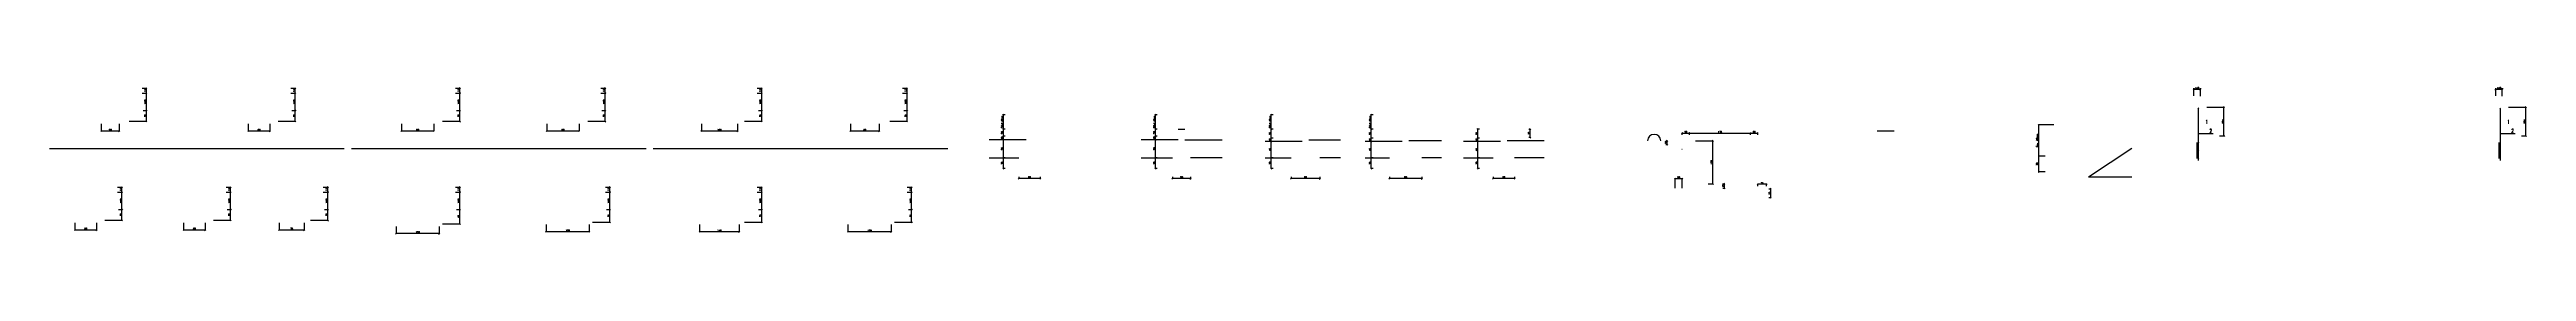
# Model space of a CAD drawing. Extents: x 307 to 786, y -197 to -94.
# Drawn here: x 556.1 to 728.5, y -107 to -96.8 of the extents above; entities that cross this region are included whole.
import ezdxf

# ---------------------------------------------------------------- set-up
doc = ezdxf.new("R2010")
doc.units = 0
doc.header["$LTSCALE"] = 0.5
doc.header["$MEASUREMENT"] = 0
doc.layers.get('DEFPOINTS').update_dxf_attribs({"linetype": 'CONTINUOUS'})
doc.layers.add('COTATION', color=7, linetype='CONTINUOUS')
doc.styles.add('ROMANS', font='ROMANS')
doc.styles.add('ROMANS8', font='romans.shx', dxfattribs={"width": 0.7})
doc.dimstyles.new('CM-50°', dxfattribs={"dimscale": 0.1, "dimtxt": 1.3, "dimasz": 1.2, "dimexe": 1, "dimexo": 0, "dimgap": 0.3, "dimtad": 1, "dimzin": 0, "dimdsep": 46, "dimtxsty": 'ROMANS8', "dimblk": 'OBLIQUE', "dimcen": 0.5, "dimclrt": 1, "dimazin": 0, "dimtfac": 1, "dimtmove": 2, "dimatfit": 3, "dimfxl": 1, "dimtolj": 1, "dimtzin": 0, "dimarcsym": 0})
doc.dimstyles.new('COT20_CENT', dxfattribs={"dimtxt": 0.05, "dimasz": 0.05, "dimexe": 0.03, "dimexo": 0, "dimgap": 0.02, "dimtad": 1, "dimdec": 0, "dimlfac": 100, "dimzin": 0, "dimdsep": 46, "dimtxsty": 'ROMANS', "dimblk1": 'OBLIQUE', "dimblk2": 'OBLIQUE', "dimsah": 1, "dimcen": 0.03, "dimdle": 0.03, "dimclrd": 256, "dimclre": 256, "dimclrt": 1, "dimadec": 0, "dimazin": 0, "dimtfac": 1, "dimtdec": 0, "dimtmove": 0, "dimatfit": 3, "dimfxl": 1, "dimtolj": 1, "dimtzin": 0, "dimlwd": -1, "dimlwe": -1, "dimarcsym": 0})
doc.dimstyles.new('I84 1-20 cm', dxfattribs={"dimscale": 0.4, "dimtxt": 0.32, "dimasz": 0.2, "dimexe": 0.06, "dimexo": 0.06, "dimgap": 0.02, "dimtad": 1, "dimdec": 1, "dimlfac": 40, "dimzin": 9, "dimdsep": 46, "dimtxsty": 'ROMANS8', "dimblk": 'OBLIQUE', "dimcen": 0.09, "dimclrd": 256, "dimclre": 256, "dimclrt": 1, "dimadec": 0, "dimazin": 0, "dimtfac": 1, "dimtdec": 1, "dimtofl": 0, "dimtmove": 2, "dimatfit": 3, "dimfxl": 3, "dimfxlon": 1, "dimtolj": 1, "dimtzin": 0, "dimarcsym": 0})

# ---------------------------------------------------------------- blocks, each defined once
blk = doc.blocks.new('_Oblique')
at = {"layer": 'COTATION', "color": 0, "lineweight": -2}
blk.add_line((-0.5, -0.5), (0.5, 0.5), dxfattribs=at)
blk = doc.blocks.new('*D515')
at = {"layer": 'COTATION', "lineweight": -2, "transparency": 16777216}
for p, q in [((561.68, -99.16), (562.91, -99.16)), ((562.65, -98.41), (562.91, -98.41)), ((562.88, -99.16), (562.88, -98.41))]:
    blk.add_line(p, q, dxfattribs=at)
at = {"layer": 'DEFPOINTS', "color": 0, "transparency": 16777216}
for p in [(560.86, -99.16), (562.63, -98.41), (562.88, -98.41)]:
    blk.add_point(p, dxfattribs=at)
at = {"layer": 'COTATION', "lineweight": -2, "transparency": 16777216, "xscale": 0.08000000000000002, "yscale": 0.08000000000000002, "zscale": 0.08000000000000002}
for p, rotation in [((562.88, -98.41), 90), ((562.88, -99.16), 270)]:
    blk.add_blockref('_Oblique', p, dxfattribs=dict(at, rotation=rotation))
at = {"layer": 'COTATION', "color": 1, "transparency": 16777216, "insert": (562.81, -98.79), "char_height": 0.128, "attachment_point": 5, "rotation": 90, "style": 'ROMANS8'}
blk.add_mtext('\\A1;30', dxfattribs=at)
blk = doc.blocks.new('*D516')
at = {"layer": 'COTATION', "lineweight": -2, "transparency": 16777216}
for p, q in [((559.74, -99.34), (559.74, -99.86)), ((560.99, -99.84), (559.74, -99.84)), ((560.99, -99.34), (560.99, -99.86))]:
    blk.add_line(p, q, dxfattribs=at)
at = {"layer": 'DEFPOINTS', "color": 0, "transparency": 16777216}
for p in [(559.74, -99.31), (559.74, -99.84), (560.99, -99.31)]:
    blk.add_point(p, dxfattribs=at)
at = {"layer": 'COTATION', "lineweight": -2, "transparency": 16777216, "xscale": 0.08000000000000002, "yscale": 0.08000000000000002, "zscale": 0.08000000000000002, "rotation": 180}
blk.add_blockref('_Oblique', (559.74, -99.84), dxfattribs=at)
at = {"layer": 'COTATION', "lineweight": -2, "transparency": 16777216, "xscale": 0.08000000000000002, "yscale": 0.08000000000000002, "zscale": 0.08000000000000002}
blk.add_blockref('_Oblique', (560.99, -99.84), dxfattribs=at)
at = {"layer": 'COTATION', "color": 1, "transparency": 16777216, "insert": (560.37, -99.77), "char_height": 0.128, "attachment_point": 5, "style": 'ROMANS8'}
blk.add_mtext('\\A1;50', dxfattribs=at)
blk = doc.blocks.new('*D517')
at = {"layer": 'COTATION', "lineweight": -2, "transparency": 16777216}
for p, q in [((562.58, -97.19), (562.91, -97.19)), ((562.88, -98.41), (562.88, -97.19)), ((562.65, -98.41), (562.91, -98.41))]:
    blk.add_line(p, q, dxfattribs=at)
at = {"layer": 'DEFPOINTS', "color": 0, "transparency": 16777216}
for p in [(562.55, -97.19), (562.88, -97.19), (562.63, -98.41)]:
    blk.add_point(p, dxfattribs=at)
at = {"layer": 'COTATION', "lineweight": -2, "transparency": 16777216, "xscale": 0.08000000000000002, "yscale": 0.08000000000000002, "zscale": 0.08000000000000002}
for p, rotation in [((562.88, -97.19), 90), ((562.88, -98.41), 270)]:
    blk.add_blockref('_Oblique', p, dxfattribs=dict(at, rotation=rotation))
at = {"layer": 'COTATION', "color": 1, "transparency": 16777216, "insert": (562.81, -97.8), "char_height": 0.128, "attachment_point": 5, "rotation": 90, "style": 'ROMANS8'}
blk.add_mtext('\\A1;VARI', dxfattribs=at)
blk = doc.blocks.new('*D518')
at = {"layer": 'COTATION', "lineweight": -2, "transparency": 16777216}
for p, q in [((562.58, -96.86), (562.91, -96.86)), ((562.58, -97.19), (562.91, -97.19)), ((562.88, -97.19), (562.88, -96.86))]:
    blk.add_line(p, q, dxfattribs=at)
at = {"layer": 'DEFPOINTS', "color": 0, "transparency": 16777216}
for p in [(562.55, -96.86), (562.55, -97.19), (562.88, -96.86)]:
    blk.add_point(p, dxfattribs=at)
at = {"layer": 'COTATION', "lineweight": -2, "transparency": 16777216, "xscale": 0.08000000000000002, "yscale": 0.08000000000000002, "zscale": 0.08000000000000002}
for p, rotation in [((562.88, -96.86), 90), ((562.88, -97.19), 270)]:
    blk.add_blockref('_Oblique', p, dxfattribs=dict(at, rotation=rotation))
at = {"layer": 'COTATION', "color": 1, "transparency": 16777216, "insert": (562.81, -97.02), "char_height": 0.128, "attachment_point": 5, "rotation": 90, "style": 'ROMANS8'}
blk.add_mtext('\\A1;13', dxfattribs=at)
blk = doc.blocks.new('*D519')
at = {"layer": 'COTATION', "color": 0, "lineweight": -2, "transparency": 16777216}
for p, q in [((705.33, -97.39), (705.33, -96.84)), ((705.78, -96.94), (705.33, -96.94)), ((705.78, -97.4), (705.78, -96.84))]:
    blk.add_line(p, q, dxfattribs=at)
at = {"layer": 'DEFPOINTS', "color": 0, "transparency": 16777216}
for p in [(705.33, -96.94), (705.33, -97.39), (705.78, -97.4)]:
    blk.add_point(p, dxfattribs=at)
at = {"layer": 'COTATION', "color": 0, "lineweight": -2, "transparency": 16777216, "xscale": 0.12, "yscale": 0.12, "zscale": 0.12, "rotation": 180}
blk.add_blockref('_Oblique', (705.33, -96.94), dxfattribs=at)
at = {"layer": 'COTATION', "color": 0, "lineweight": -2, "transparency": 16777216, "xscale": 0.12, "yscale": 0.12, "zscale": 0.12}
blk.add_blockref('_Oblique', (705.78, -96.94), dxfattribs=at)
at = {"layer": 'COTATION', "color": 1, "transparency": 16777216, "insert": (705.56, -96.85), "char_height": 0.13, "attachment_point": 5, "style": 'ROMANS8'}
blk.add_mtext('\\A1;AxB', dxfattribs=at)
blk = doc.blocks.new('*D520')
at = {"layer": 'COTATION', "lineweight": -2, "transparency": 16777216}
for p, q in [((706.22, -98.18), (707.45, -98.18)), ((707.42, -100.18), (707.42, -98.18)), ((707.12, -100.18), (707.45, -100.18))]:
    blk.add_line(p, q, dxfattribs=at)
at = {"layer": 'DEFPOINTS', "color": 0, "transparency": 16777216}
for p in [(705.04, -98.18), (707.42, -98.18), (707.09, -100.18)]:
    blk.add_point(p, dxfattribs=at)
at = {"layer": 'COTATION', "lineweight": -2, "transparency": 16777216, "xscale": 0.08000000000000002, "yscale": 0.08000000000000002, "zscale": 0.08000000000000002}
for p, rotation in [((707.42, -98.18), 90), ((707.42, -100.18), 270)]:
    blk.add_blockref('_Oblique', p, dxfattribs=dict(at, rotation=rotation))
at = {"layer": 'COTATION', "color": 1, "transparency": 16777216, "insert": (707.35, -99.18), "char_height": 0.128, "attachment_point": 5, "rotation": 90, "style": 'ROMANS8'}
blk.add_mtext('\\A1;66%%C', dxfattribs=at)
blk = doc.blocks.new('*D524')
at = {"layer": 'COTATION', "lineweight": -2, "transparency": 16777216}
for p, q in [((572.04, -99.16), (573.26, -99.16)), ((573.01, -98.41), (573.26, -98.41)), ((573.24, -99.16), (573.24, -98.41))]:
    blk.add_line(p, q, dxfattribs=at)
at = {"layer": 'DEFPOINTS', "color": 0, "transparency": 16777216}
for p in [(571.22, -99.16), (572.98, -98.41), (573.24, -98.41)]:
    blk.add_point(p, dxfattribs=at)
at = {"layer": 'COTATION', "lineweight": -2, "transparency": 16777216, "xscale": 0.08000000000000002, "yscale": 0.08000000000000002, "zscale": 0.08000000000000002}
for p, rotation in [((573.24, -98.41), 90), ((573.24, -99.16), 270)]:
    blk.add_blockref('_Oblique', p, dxfattribs=dict(at, rotation=rotation))
at = {"layer": 'COTATION', "color": 1, "transparency": 16777216, "insert": (573.17, -98.79), "char_height": 0.128, "attachment_point": 5, "rotation": 90, "style": 'ROMANS8'}
blk.add_mtext('\\A1;30', dxfattribs=at)
blk = doc.blocks.new('*D525')
at = {"layer": 'COTATION', "lineweight": -2, "transparency": 16777216}
for p, q in [((569.97, -99.34), (569.97, -99.86)), ((571.47, -99.84), (569.97, -99.84)), ((571.47, -99.34), (571.47, -99.86))]:
    blk.add_line(p, q, dxfattribs=at)
at = {"layer": 'DEFPOINTS', "color": 0, "transparency": 16777216}
for p in [(569.97, -99.31), (569.97, -99.84), (571.47, -99.31)]:
    blk.add_point(p, dxfattribs=at)
at = {"layer": 'COTATION', "lineweight": -2, "transparency": 16777216, "xscale": 0.08000000000000002, "yscale": 0.08000000000000002, "zscale": 0.08000000000000002, "rotation": 180}
blk.add_blockref('_Oblique', (569.97, -99.84), dxfattribs=at)
at = {"layer": 'COTATION', "lineweight": -2, "transparency": 16777216, "xscale": 0.08000000000000002, "yscale": 0.08000000000000002, "zscale": 0.08000000000000002}
blk.add_blockref('_Oblique', (571.47, -99.84), dxfattribs=at)
at = {"layer": 'COTATION', "color": 1, "transparency": 16777216, "insert": (570.72, -99.77), "char_height": 0.128, "attachment_point": 5, "style": 'ROMANS8'}
blk.add_mtext('\\A1;60', dxfattribs=at)
blk = doc.blocks.new('*D526')
at = {"layer": 'COTATION', "lineweight": -2, "transparency": 16777216}
for p, q in [((572.93, -97.19), (573.26, -97.19)), ((573.24, -98.41), (573.24, -97.19)), ((573.01, -98.41), (573.26, -98.41))]:
    blk.add_line(p, q, dxfattribs=at)
at = {"layer": 'DEFPOINTS', "color": 0, "transparency": 16777216}
for p in [(572.9, -97.19), (573.24, -97.19), (572.98, -98.41)]:
    blk.add_point(p, dxfattribs=at)
at = {"layer": 'COTATION', "lineweight": -2, "transparency": 16777216, "xscale": 0.08000000000000002, "yscale": 0.08000000000000002, "zscale": 0.08000000000000002}
for p, rotation in [((573.24, -97.19), 90), ((573.24, -98.41), 270)]:
    blk.add_blockref('_Oblique', p, dxfattribs=dict(at, rotation=rotation))
at = {"layer": 'COTATION', "color": 1, "transparency": 16777216, "insert": (573.17, -97.8), "char_height": 0.128, "attachment_point": 5, "rotation": 90, "style": 'ROMANS8'}
blk.add_mtext('\\A1;VARI', dxfattribs=at)
blk = doc.blocks.new('*D527')
at = {"layer": 'COTATION', "lineweight": -2, "transparency": 16777216}
for p, q in [((572.93, -96.86), (573.26, -96.86)), ((572.93, -97.19), (573.26, -97.19)), ((573.24, -97.19), (573.24, -96.86))]:
    blk.add_line(p, q, dxfattribs=at)
at = {"layer": 'DEFPOINTS', "color": 0, "transparency": 16777216}
for p in [(572.9, -96.86), (572.9, -97.19), (573.24, -96.86)]:
    blk.add_point(p, dxfattribs=at)
at = {"layer": 'COTATION', "lineweight": -2, "transparency": 16777216, "xscale": 0.08000000000000002, "yscale": 0.08000000000000002, "zscale": 0.08000000000000002}
for p, rotation in [((573.24, -96.86), 90), ((573.24, -97.19), 270)]:
    blk.add_blockref('_Oblique', p, dxfattribs=dict(at, rotation=rotation))
at = {"layer": 'COTATION', "color": 1, "transparency": 16777216, "insert": (573.17, -97.02), "char_height": 0.128, "attachment_point": 5, "rotation": 90, "style": 'ROMANS8'}
blk.add_mtext('\\A1;13', dxfattribs=at)
blk = doc.blocks.new('*D528')
at = {"layer": 'COTATION', "lineweight": -2, "transparency": 16777216}
for p, q in [((559.98, -106.07), (561.21, -106.07)), ((560.95, -105.32), (561.21, -105.32)), ((561.18, -106.07), (561.18, -105.32))]:
    blk.add_line(p, q, dxfattribs=at)
at = {"layer": 'DEFPOINTS', "color": 0, "transparency": 16777216}
for p in [(559.16, -106.07), (560.93, -105.32), (561.18, -105.32)]:
    blk.add_point(p, dxfattribs=at)
at = {"layer": 'COTATION', "lineweight": -2, "transparency": 16777216, "xscale": 0.08000000000000002, "yscale": 0.08000000000000002, "zscale": 0.08000000000000002}
for p, rotation in [((561.18, -105.32), 90), ((561.18, -106.07), 270)]:
    blk.add_blockref('_Oblique', p, dxfattribs=dict(at, rotation=rotation))
at = {"layer": 'COTATION', "color": 1, "transparency": 16777216, "insert": (561.11, -105.7), "char_height": 0.128, "attachment_point": 5, "rotation": 90, "style": 'ROMANS8'}
blk.add_mtext('\\A1;30', dxfattribs=at)
blk = doc.blocks.new('*D529')
at = {"layer": 'COTATION', "lineweight": -2, "transparency": 16777216}
for p, q in [((557.91, -106.25), (557.91, -106.77)), ((559.41, -106.75), (557.91, -106.75)), ((559.41, -106.25), (559.41, -106.77))]:
    blk.add_line(p, q, dxfattribs=at)
at = {"layer": 'DEFPOINTS', "color": 0, "transparency": 16777216}
for p in [(557.91, -106.22), (557.91, -106.75), (559.41, -106.22)]:
    blk.add_point(p, dxfattribs=at)
at = {"layer": 'COTATION', "lineweight": -2, "transparency": 16777216, "xscale": 0.08000000000000002, "yscale": 0.08000000000000002, "zscale": 0.08000000000000002, "rotation": 180}
blk.add_blockref('_Oblique', (557.91, -106.75), dxfattribs=at)
at = {"layer": 'COTATION', "lineweight": -2, "transparency": 16777216, "xscale": 0.08000000000000002, "yscale": 0.08000000000000002, "zscale": 0.08000000000000002}
blk.add_blockref('_Oblique', (559.41, -106.75), dxfattribs=at)
at = {"layer": 'COTATION', "color": 1, "transparency": 16777216, "insert": (558.66, -106.67), "char_height": 0.128, "attachment_point": 5, "style": 'ROMANS8'}
blk.add_mtext('\\A1;60', dxfattribs=at)
blk = doc.blocks.new('*D530')
at = {"layer": 'COTATION', "lineweight": -2, "transparency": 16777216}
for p, q in [((560.87, -104.1), (561.21, -104.1)), ((561.18, -105.32), (561.18, -104.1)), ((560.95, -105.32), (561.21, -105.32))]:
    blk.add_line(p, q, dxfattribs=at)
at = {"layer": 'DEFPOINTS', "color": 0, "transparency": 16777216}
for p in [(560.85, -104.1), (561.18, -104.1), (560.93, -105.32)]:
    blk.add_point(p, dxfattribs=at)
at = {"layer": 'COTATION', "lineweight": -2, "transparency": 16777216, "xscale": 0.08000000000000002, "yscale": 0.08000000000000002, "zscale": 0.08000000000000002}
for p, rotation in [((561.18, -104.1), 90), ((561.18, -105.32), 270)]:
    blk.add_blockref('_Oblique', p, dxfattribs=dict(at, rotation=rotation))
at = {"layer": 'COTATION', "color": 1, "transparency": 16777216, "insert": (561.11, -104.71), "char_height": 0.128, "attachment_point": 5, "rotation": 90, "style": 'ROMANS8'}
blk.add_mtext('\\A1;VARI', dxfattribs=at)
blk = doc.blocks.new('*D531')
at = {"layer": 'COTATION', "lineweight": -2, "transparency": 16777216}
for p, q in [((560.87, -103.77), (561.21, -103.77)), ((560.87, -104.1), (561.21, -104.1)), ((561.18, -104.1), (561.18, -103.77))]:
    blk.add_line(p, q, dxfattribs=at)
at = {"layer": 'DEFPOINTS', "color": 0, "transparency": 16777216}
for p in [(560.85, -103.77), (560.85, -104.1), (561.18, -103.77)]:
    blk.add_point(p, dxfattribs=at)
at = {"layer": 'COTATION', "lineweight": -2, "transparency": 16777216, "xscale": 0.08000000000000002, "yscale": 0.08000000000000002, "zscale": 0.08000000000000002}
for p, rotation in [((561.18, -103.77), 90), ((561.18, -104.1), 270)]:
    blk.add_blockref('_Oblique', p, dxfattribs=dict(at, rotation=rotation))
at = {"layer": 'COTATION', "color": 1, "transparency": 16777216, "insert": (561.11, -103.93), "char_height": 0.128, "attachment_point": 5, "rotation": 90, "style": 'ROMANS8'}
blk.add_mtext('\\A1;13', dxfattribs=at)
blk = doc.blocks.new('*D532')
at = {"layer": 'COTATION', "lineweight": -2, "transparency": 16777216}
for p, q in [((574.3, -106.07), (575.52, -106.07)), ((575.27, -105.32), (575.52, -105.32)), ((575.5, -106.07), (575.5, -105.32))]:
    blk.add_line(p, q, dxfattribs=at)
at = {"layer": 'DEFPOINTS', "color": 0, "transparency": 16777216}
for p in [(573.48, -106.07), (575.25, -105.32), (575.5, -105.32)]:
    blk.add_point(p, dxfattribs=at)
at = {"layer": 'COTATION', "lineweight": -2, "transparency": 16777216, "xscale": 0.08000000000000002, "yscale": 0.08000000000000002, "zscale": 0.08000000000000002}
for p, rotation in [((575.5, -105.32), 90), ((575.5, -106.07), 270)]:
    blk.add_blockref('_Oblique', p, dxfattribs=dict(at, rotation=rotation))
at = {"layer": 'COTATION', "color": 1, "transparency": 16777216, "insert": (575.43, -105.7), "char_height": 0.128, "attachment_point": 5, "rotation": 90, "style": 'ROMANS8'}
blk.add_mtext('\\A1;30', dxfattribs=at)
blk = doc.blocks.new('*D533')
at = {"layer": 'COTATION', "lineweight": -2, "transparency": 16777216}
for p, q in [((572.11, -106.25), (572.11, -106.77)), ((573.86, -106.75), (572.11, -106.75)), ((573.86, -106.25), (573.86, -106.77))]:
    blk.add_line(p, q, dxfattribs=at)
at = {"layer": 'DEFPOINTS', "color": 0, "transparency": 16777216}
for p in [(572.11, -106.22), (572.11, -106.75), (573.86, -106.22)]:
    blk.add_point(p, dxfattribs=at)
at = {"layer": 'COTATION', "lineweight": -2, "transparency": 16777216, "xscale": 0.08000000000000002, "yscale": 0.08000000000000002, "zscale": 0.08000000000000002, "rotation": 180}
blk.add_blockref('_Oblique', (572.11, -106.75), dxfattribs=at)
at = {"layer": 'COTATION', "lineweight": -2, "transparency": 16777216, "xscale": 0.08000000000000002, "yscale": 0.08000000000000002, "zscale": 0.08000000000000002}
blk.add_blockref('_Oblique', (573.86, -106.75), dxfattribs=at)
at = {"layer": 'COTATION', "color": 1, "transparency": 16777216, "insert": (572.98, -106.67), "char_height": 0.128, "attachment_point": 5, "style": 'ROMANS8'}
blk.add_mtext('\\A1;70', dxfattribs=at)
blk = doc.blocks.new('*D534')
at = {"layer": 'COTATION', "lineweight": -2, "transparency": 16777216}
for p, q in [((575.19, -104.1), (575.52, -104.1)), ((575.5, -105.32), (575.5, -104.1)), ((575.27, -105.32), (575.52, -105.32))]:
    blk.add_line(p, q, dxfattribs=at)
at = {"layer": 'DEFPOINTS', "color": 0, "transparency": 16777216}
for p in [(575.17, -104.1), (575.5, -104.1), (575.25, -105.32)]:
    blk.add_point(p, dxfattribs=at)
at = {"layer": 'COTATION', "lineweight": -2, "transparency": 16777216, "xscale": 0.08000000000000002, "yscale": 0.08000000000000002, "zscale": 0.08000000000000002}
for p, rotation in [((575.5, -104.1), 90), ((575.5, -105.32), 270)]:
    blk.add_blockref('_Oblique', p, dxfattribs=dict(at, rotation=rotation))
at = {"layer": 'COTATION', "color": 1, "transparency": 16777216, "insert": (575.43, -104.71), "char_height": 0.128, "attachment_point": 5, "rotation": 90, "style": 'ROMANS8'}
blk.add_mtext('\\A1;VARI', dxfattribs=at)
blk = doc.blocks.new('*D535')
at = {"layer": 'COTATION', "lineweight": -2, "transparency": 16777216}
for p, q in [((575.19, -103.77), (575.52, -103.77)), ((575.19, -104.1), (575.52, -104.1)), ((575.5, -104.1), (575.5, -103.77))]:
    blk.add_line(p, q, dxfattribs=at)
at = {"layer": 'DEFPOINTS', "color": 0, "transparency": 16777216}
for p in [(575.17, -103.77), (575.17, -104.1), (575.5, -103.77)]:
    blk.add_point(p, dxfattribs=at)
at = {"layer": 'COTATION', "lineweight": -2, "transparency": 16777216, "xscale": 0.08000000000000002, "yscale": 0.08000000000000002, "zscale": 0.08000000000000002}
for p, rotation in [((575.5, -103.77), 90), ((575.5, -104.1), 270)]:
    blk.add_blockref('_Oblique', p, dxfattribs=dict(at, rotation=rotation))
at = {"layer": 'COTATION', "color": 1, "transparency": 16777216, "insert": (575.43, -103.93), "char_height": 0.128, "attachment_point": 5, "rotation": 90, "style": 'ROMANS8'}
blk.add_mtext('\\A1;13', dxfattribs=at)
blk = doc.blocks.new('*D536')
at = {"layer": 'COTATION', "lineweight": -2, "transparency": 16777216}
for p, q in [((583.49, -99.16), (584.71, -99.16)), ((584.46, -98.41), (584.71, -98.41)), ((584.69, -99.16), (584.69, -98.41))]:
    blk.add_line(p, q, dxfattribs=at)
at = {"layer": 'DEFPOINTS', "color": 0, "transparency": 16777216}
for p in [(582.25, -99.16), (584.43, -98.41), (584.69, -98.41)]:
    blk.add_point(p, dxfattribs=at)
at = {"layer": 'COTATION', "lineweight": -2, "transparency": 16777216, "xscale": 0.08000000000000002, "yscale": 0.08000000000000002, "zscale": 0.08000000000000002}
for p, rotation in [((584.69, -98.41), 90), ((584.69, -99.16), 270)]:
    blk.add_blockref('_Oblique', p, dxfattribs=dict(at, rotation=rotation))
at = {"layer": 'COTATION', "color": 1, "transparency": 16777216, "insert": (584.61, -98.79), "char_height": 0.128, "attachment_point": 5, "rotation": 90, "style": 'ROMANS8'}
blk.add_mtext('\\A1;30', dxfattribs=at)
blk = doc.blocks.new('*D537')
at = {"layer": 'COTATION', "lineweight": -2, "transparency": 16777216}
for p, q in [((580.62, -99.34), (580.62, -99.86)), ((582.87, -99.84), (580.62, -99.84)), ((582.87, -99.34), (582.87, -99.86))]:
    blk.add_line(p, q, dxfattribs=at)
at = {"layer": 'DEFPOINTS', "color": 0, "transparency": 16777216}
for p in [(580.62, -99.31), (580.62, -99.84), (582.87, -99.31)]:
    blk.add_point(p, dxfattribs=at)
at = {"layer": 'COTATION', "lineweight": -2, "transparency": 16777216, "xscale": 0.08000000000000002, "yscale": 0.08000000000000002, "zscale": 0.08000000000000002, "rotation": 180}
blk.add_blockref('_Oblique', (580.62, -99.84), dxfattribs=at)
at = {"layer": 'COTATION', "lineweight": -2, "transparency": 16777216, "xscale": 0.08000000000000002, "yscale": 0.08000000000000002, "zscale": 0.08000000000000002}
blk.add_blockref('_Oblique', (582.87, -99.84), dxfattribs=at)
at = {"layer": 'COTATION', "color": 1, "transparency": 16777216, "insert": (581.75, -99.77), "char_height": 0.128, "attachment_point": 5, "style": 'ROMANS8'}
blk.add_mtext('\\A1;90', dxfattribs=at)
blk = doc.blocks.new('*D538')
at = {"layer": 'COTATION', "lineweight": -2, "transparency": 16777216}
for p, q in [((584.38, -97.19), (584.71, -97.19)), ((584.69, -98.41), (584.69, -97.19)), ((584.46, -98.41), (584.71, -98.41))]:
    blk.add_line(p, q, dxfattribs=at)
at = {"layer": 'DEFPOINTS', "color": 0, "transparency": 16777216}
for p in [(584.35, -97.19), (584.69, -97.19), (584.43, -98.41)]:
    blk.add_point(p, dxfattribs=at)
at = {"layer": 'COTATION', "lineweight": -2, "transparency": 16777216, "xscale": 0.08000000000000002, "yscale": 0.08000000000000002, "zscale": 0.08000000000000002}
for p, rotation in [((584.69, -97.19), 90), ((584.69, -98.41), 270)]:
    blk.add_blockref('_Oblique', p, dxfattribs=dict(at, rotation=rotation))
at = {"layer": 'COTATION', "color": 1, "transparency": 16777216, "insert": (584.61, -97.8), "char_height": 0.128, "attachment_point": 5, "rotation": 90, "style": 'ROMANS8'}
blk.add_mtext('\\A1;VARI', dxfattribs=at)
blk = doc.blocks.new('*D539')
at = {"layer": 'COTATION', "lineweight": -2, "transparency": 16777216}
for p, q in [((584.38, -96.86), (584.71, -96.86)), ((584.38, -97.19), (584.71, -97.19)), ((584.69, -97.19), (584.69, -96.86))]:
    blk.add_line(p, q, dxfattribs=at)
at = {"layer": 'DEFPOINTS', "color": 0, "transparency": 16777216}
for p in [(584.35, -96.86), (584.35, -97.19), (584.69, -96.86)]:
    blk.add_point(p, dxfattribs=at)
at = {"layer": 'COTATION', "lineweight": -2, "transparency": 16777216, "xscale": 0.08000000000000002, "yscale": 0.08000000000000002, "zscale": 0.08000000000000002}
for p, rotation in [((584.69, -96.86), 90), ((584.69, -97.19), 270)]:
    blk.add_blockref('_Oblique', p, dxfattribs=dict(at, rotation=rotation))
at = {"layer": 'COTATION', "color": 1, "transparency": 16777216, "insert": (584.61, -97.02), "char_height": 0.128, "attachment_point": 5, "rotation": 90, "style": 'ROMANS8'}
blk.add_mtext('\\A1;13', dxfattribs=at)
blk = doc.blocks.new('*D540')
at = {"layer": 'COTATION', "lineweight": -2, "transparency": 16777216}
for p, q in [((593.6, -99.16), (594.82, -99.16)), ((594.57, -98.41), (594.82, -98.41)), ((594.8, -99.16), (594.8, -98.41))]:
    blk.add_line(p, q, dxfattribs=at)
at = {"layer": 'DEFPOINTS', "color": 0, "transparency": 16777216}
for p in [(592.36, -99.16), (594.54, -98.41), (594.8, -98.41)]:
    blk.add_point(p, dxfattribs=at)
at = {"layer": 'COTATION', "lineweight": -2, "transparency": 16777216, "xscale": 0.08000000000000002, "yscale": 0.08000000000000002, "zscale": 0.08000000000000002}
for p, rotation in [((594.8, -98.41), 90), ((594.8, -99.16), 270)]:
    blk.add_blockref('_Oblique', p, dxfattribs=dict(at, rotation=rotation))
at = {"layer": 'COTATION', "color": 1, "transparency": 16777216, "insert": (594.72, -98.79), "char_height": 0.128, "attachment_point": 5, "rotation": 90, "style": 'ROMANS8'}
blk.add_mtext('\\A1;30', dxfattribs=at)
blk = doc.blocks.new('*D541')
at = {"layer": 'COTATION', "lineweight": -2, "transparency": 16777216}
for p, q in [((590.73, -99.34), (590.73, -99.86)), ((592.98, -99.84), (590.73, -99.84)), ((592.98, -99.34), (592.98, -99.86))]:
    blk.add_line(p, q, dxfattribs=at)
at = {"layer": 'DEFPOINTS', "color": 0, "transparency": 16777216}
for p in [(590.73, -99.31), (590.73, -99.84), (592.98, -99.31)]:
    blk.add_point(p, dxfattribs=at)
at = {"layer": 'COTATION', "lineweight": -2, "transparency": 16777216, "xscale": 0.08000000000000002, "yscale": 0.08000000000000002, "zscale": 0.08000000000000002, "rotation": 180}
blk.add_blockref('_Oblique', (590.73, -99.84), dxfattribs=at)
at = {"layer": 'COTATION', "lineweight": -2, "transparency": 16777216, "xscale": 0.08000000000000002, "yscale": 0.08000000000000002, "zscale": 0.08000000000000002}
blk.add_blockref('_Oblique', (592.98, -99.84), dxfattribs=at)
at = {"layer": 'COTATION', "color": 1, "transparency": 16777216, "insert": (591.86, -99.77), "char_height": 0.128, "attachment_point": 5, "style": 'ROMANS8'}
blk.add_mtext('\\A1;90', dxfattribs=at)
blk = doc.blocks.new('*D542')
at = {"layer": 'COTATION', "lineweight": -2, "transparency": 16777216}
for p, q in [((594.49, -97.19), (594.82, -97.19)), ((594.8, -98.41), (594.8, -97.19)), ((594.57, -98.41), (594.82, -98.41))]:
    blk.add_line(p, q, dxfattribs=at)
at = {"layer": 'DEFPOINTS', "color": 0, "transparency": 16777216}
for p in [(594.46, -97.19), (594.8, -97.19), (594.54, -98.41)]:
    blk.add_point(p, dxfattribs=at)
at = {"layer": 'COTATION', "lineweight": -2, "transparency": 16777216, "xscale": 0.08000000000000002, "yscale": 0.08000000000000002, "zscale": 0.08000000000000002}
for p, rotation in [((594.8, -97.19), 90), ((594.8, -98.41), 270)]:
    blk.add_blockref('_Oblique', p, dxfattribs=dict(at, rotation=rotation))
at = {"layer": 'COTATION', "color": 1, "transparency": 16777216, "insert": (594.72, -97.8), "char_height": 0.128, "attachment_point": 5, "rotation": 90, "style": 'ROMANS8'}
blk.add_mtext('\\A1;VARI', dxfattribs=at)
blk = doc.blocks.new('*D543')
at = {"layer": 'COTATION', "lineweight": -2, "transparency": 16777216}
for p, q in [((594.49, -96.86), (594.82, -96.86)), ((594.49, -97.19), (594.82, -97.19)), ((594.8, -97.19), (594.8, -96.86))]:
    blk.add_line(p, q, dxfattribs=at)
at = {"layer": 'DEFPOINTS', "color": 0, "transparency": 16777216}
for p in [(594.46, -96.86), (594.46, -97.19), (594.8, -96.86)]:
    blk.add_point(p, dxfattribs=at)
at = {"layer": 'COTATION', "lineweight": -2, "transparency": 16777216, "xscale": 0.08000000000000002, "yscale": 0.08000000000000002, "zscale": 0.08000000000000002}
for p, rotation in [((594.8, -96.86), 90), ((594.8, -97.19), 270)]:
    blk.add_blockref('_Oblique', p, dxfattribs=dict(at, rotation=rotation))
at = {"layer": 'COTATION', "color": 1, "transparency": 16777216, "insert": (594.72, -97.02), "char_height": 0.128, "attachment_point": 5, "rotation": 90, "style": 'ROMANS8'}
blk.add_mtext('\\A1;13', dxfattribs=at)
blk = doc.blocks.new('*D544')
at = {"layer": 'COTATION', "lineweight": -2, "transparency": 16777216}
for p, q in [((583.49, -106.32), (584.71, -106.32)), ((584.46, -105.32), (584.71, -105.32)), ((584.69, -106.32), (584.69, -105.32))]:
    blk.add_line(p, q, dxfattribs=at)
at = {"layer": 'DEFPOINTS', "color": 0, "transparency": 16777216}
for p in [(582.25, -106.32), (584.43, -105.32), (584.69, -105.32)]:
    blk.add_point(p, dxfattribs=at)
at = {"layer": 'COTATION', "lineweight": -2, "transparency": 16777216, "xscale": 0.08000000000000002, "yscale": 0.08000000000000002, "zscale": 0.08000000000000002}
for p, rotation in [((584.69, -105.32), 90), ((584.69, -106.32), 270)]:
    blk.add_blockref('_Oblique', p, dxfattribs=dict(at, rotation=rotation))
at = {"layer": 'COTATION', "color": 1, "transparency": 16777216, "insert": (584.61, -105.82), "char_height": 0.128, "attachment_point": 5, "rotation": 90, "style": 'ROMANS8'}
blk.add_mtext('\\A1;40', dxfattribs=at)
blk = doc.blocks.new('*D545')
at = {"layer": 'COTATION', "lineweight": -2, "transparency": 16777216}
for p, q in [((580.25, -106.5), (580.25, -107.02)), ((583.25, -106.5), (583.25, -107.02)), ((583.25, -107), (580.25, -107))]:
    blk.add_line(p, q, dxfattribs=at)
at = {"layer": 'DEFPOINTS', "color": 0, "transparency": 16777216}
for p in [(580.25, -106.47), (583.25, -106.47), (580.25, -107)]:
    blk.add_point(p, dxfattribs=at)
at = {"layer": 'COTATION', "lineweight": -2, "transparency": 16777216, "xscale": 0.08000000000000002, "yscale": 0.08000000000000002, "zscale": 0.08000000000000002, "rotation": 180}
blk.add_blockref('_Oblique', (580.25, -107), dxfattribs=at)
at = {"layer": 'COTATION', "lineweight": -2, "transparency": 16777216, "xscale": 0.08000000000000002, "yscale": 0.08000000000000002, "zscale": 0.08000000000000002}
blk.add_blockref('_Oblique', (583.25, -107), dxfattribs=at)
at = {"layer": 'COTATION', "color": 1, "transparency": 16777216, "insert": (581.75, -106.92), "char_height": 0.128, "attachment_point": 5, "style": 'ROMANS8'}
blk.add_mtext('\\A1;120', dxfattribs=at)
blk = doc.blocks.new('*D546')
at = {"layer": 'COTATION', "lineweight": -2, "transparency": 16777216}
for p, q in [((584.38, -104.1), (584.71, -104.1)), ((584.69, -105.32), (584.69, -104.1)), ((584.46, -105.32), (584.71, -105.32))]:
    blk.add_line(p, q, dxfattribs=at)
at = {"layer": 'DEFPOINTS', "color": 0, "transparency": 16777216}
for p in [(584.35, -104.1), (584.69, -104.1), (584.43, -105.32)]:
    blk.add_point(p, dxfattribs=at)
at = {"layer": 'COTATION', "lineweight": -2, "transparency": 16777216, "xscale": 0.08000000000000002, "yscale": 0.08000000000000002, "zscale": 0.08000000000000002}
for p, rotation in [((584.69, -104.1), 90), ((584.69, -105.32), 270)]:
    blk.add_blockref('_Oblique', p, dxfattribs=dict(at, rotation=rotation))
at = {"layer": 'COTATION', "color": 1, "transparency": 16777216, "insert": (584.61, -104.71), "char_height": 0.128, "attachment_point": 5, "rotation": 90, "style": 'ROMANS8'}
blk.add_mtext('\\A1;VARI', dxfattribs=at)
blk = doc.blocks.new('*D547')
at = {"layer": 'COTATION', "lineweight": -2, "transparency": 16777216}
for p, q in [((584.38, -103.77), (584.71, -103.77)), ((584.38, -104.1), (584.71, -104.1)), ((584.69, -104.1), (584.69, -103.77))]:
    blk.add_line(p, q, dxfattribs=at)
at = {"layer": 'DEFPOINTS', "color": 0, "transparency": 16777216}
for p in [(584.35, -103.77), (584.35, -104.1), (584.69, -103.77)]:
    blk.add_point(p, dxfattribs=at)
at = {"layer": 'COTATION', "lineweight": -2, "transparency": 16777216, "xscale": 0.08000000000000002, "yscale": 0.08000000000000002, "zscale": 0.08000000000000002}
for p, rotation in [((584.69, -103.77), 90), ((584.69, -104.1), 270)]:
    blk.add_blockref('_Oblique', p, dxfattribs=dict(at, rotation=rotation))
at = {"layer": 'COTATION', "color": 1, "transparency": 16777216, "insert": (584.61, -103.93), "char_height": 0.128, "attachment_point": 5, "rotation": 90, "style": 'ROMANS8'}
blk.add_mtext('\\A1;13', dxfattribs=at)
blk = doc.blocks.new('*D548')
at = {"layer": 'COTATION', "lineweight": -2, "transparency": 16777216}
for p, q in [((593.92, -106.2), (595.15, -106.2)), ((594.89, -105.32), (595.15, -105.32)), ((595.12, -106.2), (595.12, -105.32))]:
    blk.add_line(p, q, dxfattribs=at)
at = {"layer": 'DEFPOINTS', "color": 0, "transparency": 16777216}
for p in [(592.68, -106.2), (594.87, -105.32), (595.12, -105.32)]:
    blk.add_point(p, dxfattribs=at)
at = {"layer": 'COTATION', "lineweight": -2, "transparency": 16777216, "xscale": 0.08000000000000002, "yscale": 0.08000000000000002, "zscale": 0.08000000000000002}
for p, rotation in [((595.12, -105.32), 90), ((595.12, -106.2), 270)]:
    blk.add_blockref('_Oblique', p, dxfattribs=dict(at, rotation=rotation))
at = {"layer": 'COTATION', "color": 1, "transparency": 16777216, "insert": (595.05, -105.76), "char_height": 0.128, "attachment_point": 5, "rotation": 90, "style": 'ROMANS8'}
blk.add_mtext('\\A1;35', dxfattribs=at)
blk = doc.blocks.new('*D549')
at = {"layer": 'COTATION', "lineweight": -2, "transparency": 16777216}
for p, q in [((590.69, -106.37), (590.69, -106.9)), ((593.69, -106.37), (593.69, -106.9)), ((593.69, -106.87), (590.69, -106.87))]:
    blk.add_line(p, q, dxfattribs=at)
at = {"layer": 'DEFPOINTS', "color": 0, "transparency": 16777216}
for p in [(590.69, -106.35), (593.69, -106.35), (590.69, -106.87)]:
    blk.add_point(p, dxfattribs=at)
at = {"layer": 'COTATION', "lineweight": -2, "transparency": 16777216, "xscale": 0.08000000000000002, "yscale": 0.08000000000000002, "zscale": 0.08000000000000002, "rotation": 180}
blk.add_blockref('_Oblique', (590.69, -106.87), dxfattribs=at)
at = {"layer": 'COTATION', "lineweight": -2, "transparency": 16777216, "xscale": 0.08000000000000002, "yscale": 0.08000000000000002, "zscale": 0.08000000000000002}
blk.add_blockref('_Oblique', (593.69, -106.87), dxfattribs=at)
at = {"layer": 'COTATION', "color": 1, "transparency": 16777216, "insert": (592.19, -106.8), "char_height": 0.128, "attachment_point": 5, "style": 'ROMANS8'}
blk.add_mtext('\\A1;120', dxfattribs=at)
blk = doc.blocks.new('*D550')
at = {"layer": 'COTATION', "lineweight": -2, "transparency": 16777216}
for p, q in [((594.81, -104.1), (595.15, -104.1)), ((595.12, -105.32), (595.12, -104.1)), ((594.89, -105.32), (595.15, -105.32))]:
    blk.add_line(p, q, dxfattribs=at)
at = {"layer": 'DEFPOINTS', "color": 0, "transparency": 16777216}
for p in [(594.79, -104.1), (595.12, -104.1), (594.87, -105.32)]:
    blk.add_point(p, dxfattribs=at)
at = {"layer": 'COTATION', "lineweight": -2, "transparency": 16777216, "xscale": 0.08000000000000002, "yscale": 0.08000000000000002, "zscale": 0.08000000000000002}
for p, rotation in [((595.12, -104.1), 90), ((595.12, -105.32), 270)]:
    blk.add_blockref('_Oblique', p, dxfattribs=dict(at, rotation=rotation))
at = {"layer": 'COTATION', "color": 1, "transparency": 16777216, "insert": (595.05, -104.71), "char_height": 0.128, "attachment_point": 5, "rotation": 90, "style": 'ROMANS8'}
blk.add_mtext('\\A1;VARI', dxfattribs=at)
blk = doc.blocks.new('*D551')
at = {"layer": 'COTATION', "lineweight": -2, "transparency": 16777216}
for p, q in [((594.81, -103.77), (595.15, -103.77)), ((594.81, -104.1), (595.15, -104.1)), ((595.12, -104.1), (595.12, -103.77))]:
    blk.add_line(p, q, dxfattribs=at)
at = {"layer": 'DEFPOINTS', "color": 0, "transparency": 16777216}
for p in [(594.79, -103.77), (594.79, -104.1), (595.12, -103.77)]:
    blk.add_point(p, dxfattribs=at)
at = {"layer": 'COTATION', "lineweight": -2, "transparency": 16777216, "xscale": 0.08000000000000002, "yscale": 0.08000000000000002, "zscale": 0.08000000000000002}
for p, rotation in [((595.12, -103.77), 90), ((595.12, -104.1), 270)]:
    blk.add_blockref('_Oblique', p, dxfattribs=dict(at, rotation=rotation))
at = {"layer": 'COTATION', "color": 1, "transparency": 16777216, "insert": (595.05, -103.93), "char_height": 0.128, "attachment_point": 5, "rotation": 90, "style": 'ROMANS8'}
blk.add_mtext('\\A1;13', dxfattribs=at)
blk = doc.blocks.new('*D564')
at = {"layer": 'COTATION', "lineweight": -2, "transparency": 16777216}
for p, q in [((604.49, -99.16), (605.71, -99.16)), ((605.46, -98.41), (605.71, -98.41)), ((605.69, -99.16), (605.69, -98.41))]:
    blk.add_line(p, q, dxfattribs=at)
at = {"layer": 'DEFPOINTS', "color": 0, "transparency": 16777216}
for p in [(603.25, -99.16), (605.43, -98.41), (605.69, -98.41)]:
    blk.add_point(p, dxfattribs=at)
at = {"layer": 'COTATION', "lineweight": -2, "transparency": 16777216, "xscale": 0.08000000000000002, "yscale": 0.08000000000000002, "zscale": 0.08000000000000002}
for p, rotation in [((605.69, -98.41), 90), ((605.69, -99.16), 270)]:
    blk.add_blockref('_Oblique', p, dxfattribs=dict(at, rotation=rotation))
at = {"layer": 'COTATION', "color": 1, "transparency": 16777216, "insert": (605.61, -98.79), "char_height": 0.128, "attachment_point": 5, "rotation": 90, "style": 'ROMANS8'}
blk.add_mtext('\\A1;30', dxfattribs=at)
blk = doc.blocks.new('*D565')
at = {"layer": 'COTATION', "lineweight": -2, "transparency": 16777216}
for p, q in [((601.5, -99.34), (601.5, -99.86)), ((604, -99.84), (601.5, -99.84)), ((604, -99.34), (604, -99.86))]:
    blk.add_line(p, q, dxfattribs=at)
at = {"layer": 'DEFPOINTS', "color": 0, "transparency": 16777216}
for p in [(601.5, -99.31), (601.5, -99.84), (604, -99.31)]:
    blk.add_point(p, dxfattribs=at)
at = {"layer": 'COTATION', "lineweight": -2, "transparency": 16777216, "xscale": 0.08000000000000002, "yscale": 0.08000000000000002, "zscale": 0.08000000000000002, "rotation": 180}
blk.add_blockref('_Oblique', (601.5, -99.84), dxfattribs=at)
at = {"layer": 'COTATION', "lineweight": -2, "transparency": 16777216, "xscale": 0.08000000000000002, "yscale": 0.08000000000000002, "zscale": 0.08000000000000002}
blk.add_blockref('_Oblique', (604, -99.84), dxfattribs=at)
at = {"layer": 'COTATION', "color": 1, "transparency": 16777216, "insert": (602.75, -99.77), "char_height": 0.128, "attachment_point": 5, "style": 'ROMANS8'}
blk.add_mtext('\\A1;100', dxfattribs=at)
blk = doc.blocks.new('*D566')
at = {"layer": 'COTATION', "lineweight": -2, "transparency": 16777216}
for p, q in [((605.38, -97.19), (605.71, -97.19)), ((605.69, -98.41), (605.69, -97.19)), ((605.46, -98.41), (605.71, -98.41))]:
    blk.add_line(p, q, dxfattribs=at)
at = {"layer": 'DEFPOINTS', "color": 0, "transparency": 16777216}
for p in [(605.35, -97.19), (605.69, -97.19), (605.43, -98.41)]:
    blk.add_point(p, dxfattribs=at)
at = {"layer": 'COTATION', "lineweight": -2, "transparency": 16777216, "xscale": 0.08000000000000002, "yscale": 0.08000000000000002, "zscale": 0.08000000000000002}
for p, rotation in [((605.69, -97.19), 90), ((605.69, -98.41), 270)]:
    blk.add_blockref('_Oblique', p, dxfattribs=dict(at, rotation=rotation))
at = {"layer": 'COTATION', "color": 1, "transparency": 16777216, "insert": (605.61, -97.8), "char_height": 0.128, "attachment_point": 5, "rotation": 90, "style": 'ROMANS8'}
blk.add_mtext('\\A1;VARI', dxfattribs=at)
blk = doc.blocks.new('*D567')
at = {"layer": 'COTATION', "lineweight": -2, "transparency": 16777216}
for p, q in [((605.38, -96.86), (605.71, -96.86)), ((605.38, -97.19), (605.71, -97.19)), ((605.69, -97.19), (605.69, -96.86))]:
    blk.add_line(p, q, dxfattribs=at)
at = {"layer": 'DEFPOINTS', "color": 0, "transparency": 16777216}
for p in [(605.35, -96.86), (605.35, -97.19), (605.69, -96.86)]:
    blk.add_point(p, dxfattribs=at)
at = {"layer": 'COTATION', "lineweight": -2, "transparency": 16777216, "xscale": 0.08000000000000002, "yscale": 0.08000000000000002, "zscale": 0.08000000000000002}
for p, rotation in [((605.69, -96.86), 90), ((605.69, -97.19), 270)]:
    blk.add_blockref('_Oblique', p, dxfattribs=dict(at, rotation=rotation))
at = {"layer": 'COTATION', "color": 1, "transparency": 16777216, "insert": (605.61, -97.02), "char_height": 0.128, "attachment_point": 5, "rotation": 90, "style": 'ROMANS8'}
blk.add_mtext('\\A1;13', dxfattribs=at)
blk = doc.blocks.new('*D556')
at = {"layer": 'COTATION', "lineweight": -2, "transparency": 16777216}
for p, q in [((614.6, -99.16), (615.82, -99.16)), ((615.57, -98.41), (615.82, -98.41)), ((615.8, -99.16), (615.8, -98.41))]:
    blk.add_line(p, q, dxfattribs=at)
at = {"layer": 'DEFPOINTS', "color": 0, "transparency": 16777216}
for p in [(613.36, -99.16), (615.54, -98.41), (615.8, -98.41)]:
    blk.add_point(p, dxfattribs=at)
at = {"layer": 'COTATION', "lineweight": -2, "transparency": 16777216, "xscale": 0.08000000000000002, "yscale": 0.08000000000000002, "zscale": 0.08000000000000002}
for p, rotation in [((615.8, -98.41), 90), ((615.8, -99.16), 270)]:
    blk.add_blockref('_Oblique', p, dxfattribs=dict(at, rotation=rotation))
at = {"layer": 'COTATION', "color": 1, "transparency": 16777216, "insert": (615.72, -98.79), "char_height": 0.128, "attachment_point": 5, "rotation": 90, "style": 'ROMANS8'}
blk.add_mtext('\\A1;30', dxfattribs=at)
blk = doc.blocks.new('*D557')
at = {"layer": 'COTATION', "lineweight": -2, "transparency": 16777216}
for p, q in [((611.86, -99.34), (611.86, -99.86)), ((613.86, -99.84), (611.86, -99.84)), ((613.86, -99.34), (613.86, -99.86))]:
    blk.add_line(p, q, dxfattribs=at)
at = {"layer": 'DEFPOINTS', "color": 0, "transparency": 16777216}
for p in [(611.86, -99.31), (611.86, -99.84), (613.86, -99.31)]:
    blk.add_point(p, dxfattribs=at)
at = {"layer": 'COTATION', "lineweight": -2, "transparency": 16777216, "xscale": 0.08000000000000002, "yscale": 0.08000000000000002, "zscale": 0.08000000000000002, "rotation": 180}
blk.add_blockref('_Oblique', (611.86, -99.84), dxfattribs=at)
at = {"layer": 'COTATION', "lineweight": -2, "transparency": 16777216, "xscale": 0.08000000000000002, "yscale": 0.08000000000000002, "zscale": 0.08000000000000002}
blk.add_blockref('_Oblique', (613.86, -99.84), dxfattribs=at)
at = {"layer": 'COTATION', "color": 1, "transparency": 16777216, "insert": (612.86, -99.77), "char_height": 0.128, "attachment_point": 5, "style": 'ROMANS8'}
blk.add_mtext('\\A1;80', dxfattribs=at)
blk = doc.blocks.new('*D558')
at = {"layer": 'COTATION', "lineweight": -2, "transparency": 16777216}
for p, q in [((615.49, -97.19), (615.82, -97.19)), ((615.8, -98.41), (615.8, -97.19)), ((615.57, -98.41), (615.82, -98.41))]:
    blk.add_line(p, q, dxfattribs=at)
at = {"layer": 'DEFPOINTS', "color": 0, "transparency": 16777216}
for p in [(615.46, -97.19), (615.8, -97.19), (615.54, -98.41)]:
    blk.add_point(p, dxfattribs=at)
at = {"layer": 'COTATION', "lineweight": -2, "transparency": 16777216, "xscale": 0.08000000000000002, "yscale": 0.08000000000000002, "zscale": 0.08000000000000002}
for p, rotation in [((615.8, -97.19), 90), ((615.8, -98.41), 270)]:
    blk.add_blockref('_Oblique', p, dxfattribs=dict(at, rotation=rotation))
at = {"layer": 'COTATION', "color": 1, "transparency": 16777216, "insert": (615.72, -97.8), "char_height": 0.128, "attachment_point": 5, "rotation": 90, "style": 'ROMANS8'}
blk.add_mtext('\\A1;VARI', dxfattribs=at)
blk = doc.blocks.new('*D559')
at = {"layer": 'COTATION', "lineweight": -2, "transparency": 16777216}
for p, q in [((615.49, -96.86), (615.82, -96.86)), ((615.49, -97.19), (615.82, -97.19)), ((615.8, -97.19), (615.8, -96.86))]:
    blk.add_line(p, q, dxfattribs=at)
at = {"layer": 'DEFPOINTS', "color": 0, "transparency": 16777216}
for p in [(615.46, -96.86), (615.46, -97.19), (615.8, -96.86)]:
    blk.add_point(p, dxfattribs=at)
at = {"layer": 'COTATION', "lineweight": -2, "transparency": 16777216, "xscale": 0.08000000000000002, "yscale": 0.08000000000000002, "zscale": 0.08000000000000002}
for p, rotation in [((615.8, -96.86), 90), ((615.8, -97.19), 270)]:
    blk.add_blockref('_Oblique', p, dxfattribs=dict(at, rotation=rotation))
at = {"layer": 'COTATION', "color": 1, "transparency": 16777216, "insert": (615.72, -97.02), "char_height": 0.128, "attachment_point": 5, "rotation": 90, "style": 'ROMANS8'}
blk.add_mtext('\\A1;13', dxfattribs=at)
blk = doc.blocks.new('*D560')
at = {"layer": 'COTATION', "lineweight": -2, "transparency": 16777216}
for p, q in [((604.49, -106.2), (605.71, -106.2)), ((605.46, -105.32), (605.71, -105.32)), ((605.69, -106.2), (605.69, -105.32))]:
    blk.add_line(p, q, dxfattribs=at)
at = {"layer": 'DEFPOINTS', "color": 0, "transparency": 16777216}
for p in [(603.25, -106.2), (605.43, -105.32), (605.69, -105.32)]:
    blk.add_point(p, dxfattribs=at)
at = {"layer": 'COTATION', "lineweight": -2, "transparency": 16777216, "xscale": 0.08000000000000002, "yscale": 0.08000000000000002, "zscale": 0.08000000000000002}
for p, rotation in [((605.69, -105.32), 90), ((605.69, -106.2), 270)]:
    blk.add_blockref('_Oblique', p, dxfattribs=dict(at, rotation=rotation))
at = {"layer": 'COTATION', "color": 1, "transparency": 16777216, "insert": (605.61, -105.76), "char_height": 0.128, "attachment_point": 5, "rotation": 90, "style": 'ROMANS8'}
blk.add_mtext('\\A1;35', dxfattribs=at)
blk = doc.blocks.new('*D561')
at = {"layer": 'COTATION', "lineweight": -2, "transparency": 16777216}
for p, q in [((601.37, -106.37), (601.37, -106.9)), ((604.12, -106.37), (604.12, -106.9)), ((604.12, -106.87), (601.37, -106.87))]:
    blk.add_line(p, q, dxfattribs=at)
at = {"layer": 'DEFPOINTS', "color": 0, "transparency": 16777216}
for p in [(601.37, -106.35), (604.12, -106.35), (601.37, -106.87)]:
    blk.add_point(p, dxfattribs=at)
at = {"layer": 'COTATION', "lineweight": -2, "transparency": 16777216, "xscale": 0.08000000000000002, "yscale": 0.08000000000000002, "zscale": 0.08000000000000002, "rotation": 180}
blk.add_blockref('_Oblique', (601.37, -106.87), dxfattribs=at)
at = {"layer": 'COTATION', "lineweight": -2, "transparency": 16777216, "xscale": 0.08000000000000002, "yscale": 0.08000000000000002, "zscale": 0.08000000000000002}
blk.add_blockref('_Oblique', (604.12, -106.87), dxfattribs=at)
at = {"layer": 'COTATION', "color": 1, "transparency": 16777216, "insert": (602.75, -106.8), "char_height": 0.128, "attachment_point": 5, "style": 'ROMANS8'}
blk.add_mtext('\\A1;110', dxfattribs=at)
blk = doc.blocks.new('*D562')
at = {"layer": 'COTATION', "lineweight": -2, "transparency": 16777216}
for p, q in [((605.38, -104.1), (605.71, -104.1)), ((605.69, -105.32), (605.69, -104.1)), ((605.46, -105.32), (605.71, -105.32))]:
    blk.add_line(p, q, dxfattribs=at)
at = {"layer": 'DEFPOINTS', "color": 0, "transparency": 16777216}
for p in [(605.35, -104.1), (605.69, -104.1), (605.43, -105.32)]:
    blk.add_point(p, dxfattribs=at)
at = {"layer": 'COTATION', "lineweight": -2, "transparency": 16777216, "xscale": 0.08000000000000002, "yscale": 0.08000000000000002, "zscale": 0.08000000000000002}
for p, rotation in [((605.69, -104.1), 90), ((605.69, -105.32), 270)]:
    blk.add_blockref('_Oblique', p, dxfattribs=dict(at, rotation=rotation))
at = {"layer": 'COTATION', "color": 1, "transparency": 16777216, "insert": (605.61, -104.71), "char_height": 0.128, "attachment_point": 5, "rotation": 90, "style": 'ROMANS8'}
blk.add_mtext('\\A1;VARI', dxfattribs=at)
blk = doc.blocks.new('*D563')
at = {"layer": 'COTATION', "lineweight": -2, "transparency": 16777216}
for p, q in [((605.38, -103.77), (605.71, -103.77)), ((605.38, -104.1), (605.71, -104.1)), ((605.69, -104.1), (605.69, -103.77))]:
    blk.add_line(p, q, dxfattribs=at)
at = {"layer": 'DEFPOINTS', "color": 0, "transparency": 16777216}
for p in [(605.35, -103.77), (605.35, -104.1), (605.69, -103.77)]:
    blk.add_point(p, dxfattribs=at)
at = {"layer": 'COTATION', "lineweight": -2, "transparency": 16777216, "xscale": 0.08000000000000002, "yscale": 0.08000000000000002, "zscale": 0.08000000000000002}
for p, rotation in [((605.69, -103.77), 90), ((605.69, -104.1), 270)]:
    blk.add_blockref('_Oblique', p, dxfattribs=dict(at, rotation=rotation))
at = {"layer": 'COTATION', "color": 1, "transparency": 16777216, "insert": (605.61, -103.93), "char_height": 0.128, "attachment_point": 5, "rotation": 90, "style": 'ROMANS8'}
blk.add_mtext('\\A1;13', dxfattribs=at)
blk = doc.blocks.new('*D552')
at = {"layer": 'COTATION', "lineweight": -2, "transparency": 16777216}
for p, q in [((614.92, -106.2), (616.15, -106.2)), ((615.89, -105.32), (616.15, -105.32)), ((616.12, -106.2), (616.12, -105.32))]:
    blk.add_line(p, q, dxfattribs=at)
at = {"layer": 'DEFPOINTS', "color": 0, "transparency": 16777216}
for p in [(613.68, -106.2), (615.87, -105.32), (616.12, -105.32)]:
    blk.add_point(p, dxfattribs=at)
at = {"layer": 'COTATION', "lineweight": -2, "transparency": 16777216, "xscale": 0.08000000000000002, "yscale": 0.08000000000000002, "zscale": 0.08000000000000002}
for p, rotation in [((616.12, -105.32), 90), ((616.12, -106.2), 270)]:
    blk.add_blockref('_Oblique', p, dxfattribs=dict(at, rotation=rotation))
at = {"layer": 'COTATION', "color": 1, "transparency": 16777216, "insert": (616.05, -105.76), "char_height": 0.128, "attachment_point": 5, "rotation": 90, "style": 'ROMANS8'}
blk.add_mtext('\\A1;35', dxfattribs=at)
blk = doc.blocks.new('*D553')
at = {"layer": 'COTATION', "lineweight": -2, "transparency": 16777216}
for p, q in [((611.69, -106.37), (611.69, -106.9)), ((614.69, -106.37), (614.69, -106.9)), ((614.69, -106.87), (611.69, -106.87))]:
    blk.add_line(p, q, dxfattribs=at)
at = {"layer": 'DEFPOINTS', "color": 0, "transparency": 16777216}
for p in [(611.69, -106.35), (614.69, -106.35), (611.69, -106.87)]:
    blk.add_point(p, dxfattribs=at)
at = {"layer": 'COTATION', "lineweight": -2, "transparency": 16777216, "xscale": 0.08000000000000002, "yscale": 0.08000000000000002, "zscale": 0.08000000000000002, "rotation": 180}
blk.add_blockref('_Oblique', (611.69, -106.87), dxfattribs=at)
at = {"layer": 'COTATION', "lineweight": -2, "transparency": 16777216, "xscale": 0.08000000000000002, "yscale": 0.08000000000000002, "zscale": 0.08000000000000002}
blk.add_blockref('_Oblique', (614.69, -106.87), dxfattribs=at)
at = {"layer": 'COTATION', "color": 1, "transparency": 16777216, "insert": (613.19, -106.8), "char_height": 0.128, "attachment_point": 5, "style": 'ROMANS8'}
blk.add_mtext('\\A1;120', dxfattribs=at)
blk = doc.blocks.new('*D554')
at = {"layer": 'COTATION', "lineweight": -2, "transparency": 16777216}
for p, q in [((615.81, -104.1), (616.15, -104.1)), ((616.12, -105.32), (616.12, -104.1)), ((615.89, -105.32), (616.15, -105.32))]:
    blk.add_line(p, q, dxfattribs=at)
at = {"layer": 'DEFPOINTS', "color": 0, "transparency": 16777216}
for p in [(615.79, -104.1), (616.12, -104.1), (615.87, -105.32)]:
    blk.add_point(p, dxfattribs=at)
at = {"layer": 'COTATION', "lineweight": -2, "transparency": 16777216, "xscale": 0.08000000000000002, "yscale": 0.08000000000000002, "zscale": 0.08000000000000002}
for p, rotation in [((616.12, -104.1), 90), ((616.12, -105.32), 270)]:
    blk.add_blockref('_Oblique', p, dxfattribs=dict(at, rotation=rotation))
at = {"layer": 'COTATION', "color": 1, "transparency": 16777216, "insert": (616.05, -104.71), "char_height": 0.128, "attachment_point": 5, "rotation": 90, "style": 'ROMANS8'}
blk.add_mtext('\\A1;VARI', dxfattribs=at)
blk = doc.blocks.new('*D555')
at = {"layer": 'COTATION', "lineweight": -2, "transparency": 16777216}
for p, q in [((615.81, -103.77), (616.15, -103.77)), ((615.81, -104.1), (616.15, -104.1)), ((616.12, -104.1), (616.12, -103.77))]:
    blk.add_line(p, q, dxfattribs=at)
at = {"layer": 'DEFPOINTS', "color": 0, "transparency": 16777216}
for p in [(615.79, -103.77), (615.79, -104.1), (616.12, -103.77)]:
    blk.add_point(p, dxfattribs=at)
at = {"layer": 'COTATION', "lineweight": -2, "transparency": 16777216, "xscale": 0.08000000000000002, "yscale": 0.08000000000000002, "zscale": 0.08000000000000002}
for p, rotation in [((616.12, -103.77), 90), ((616.12, -104.1), 270)]:
    blk.add_blockref('_Oblique', p, dxfattribs=dict(at, rotation=rotation))
at = {"layer": 'COTATION', "color": 1, "transparency": 16777216, "insert": (616.05, -103.93), "char_height": 0.128, "attachment_point": 5, "rotation": 90, "style": 'ROMANS8'}
blk.add_mtext('\\A1;13', dxfattribs=at)
blk = doc.blocks.new('*D568')
at = {"layer": 'COTATION', "lineweight": -2, "transparency": 16777216}
for p, q in [((623.57, -103.04), (623.57, -103.18)), ((625.07, -103.16), (623.57, -103.16)), ((625.07, -103.04), (625.07, -103.18))]:
    blk.add_line(p, q, dxfattribs=at)
at = {"layer": 'DEFPOINTS', "color": 0, "transparency": 16777216}
for p in [(623.57, -102.46), (623.57, -103.16), (625.07, -102.46)]:
    blk.add_point(p, dxfattribs=at)
at = {"layer": 'COTATION', "lineweight": -2, "transparency": 16777216, "xscale": 0.08000000000000002, "yscale": 0.08000000000000002, "zscale": 0.08000000000000002, "rotation": 180}
blk.add_blockref('_Oblique', (623.57, -103.16), dxfattribs=at)
at = {"layer": 'COTATION', "lineweight": -2, "transparency": 16777216, "xscale": 0.08000000000000002, "yscale": 0.08000000000000002, "zscale": 0.08000000000000002}
blk.add_blockref('_Oblique', (625.07, -103.16), dxfattribs=at)
at = {"layer": 'COTATION', "color": 1, "transparency": 16777216, "insert": (624.32, -103.08), "char_height": 0.128, "attachment_point": 5, "style": 'ROMANS8'}
blk.add_mtext('\\A1;60', dxfattribs=at)
blk = doc.blocks.new('*D569')
at = {"layer": 'COTATION', "lineweight": -2, "transparency": 16777216}
for p, q in [((622.62, -101.71), (622.47, -101.71)), ((622.62, -102.46), (622.47, -102.46)), ((622.5, -102.46), (622.5, -101.71))]:
    blk.add_line(p, q, dxfattribs=at)
at = {"layer": 'DEFPOINTS', "color": 0, "transparency": 16777216}
for p in [(622.5, -101.71), (623.44, -102.46), (623.57, -101.71)]:
    blk.add_point(p, dxfattribs=at)
at = {"layer": 'COTATION', "lineweight": -2, "transparency": 16777216, "xscale": 0.08000000000000002, "yscale": 0.08000000000000002, "zscale": 0.08000000000000002}
for p, rotation in [((622.5, -101.71), 90), ((622.5, -102.46), 270)]:
    blk.add_blockref('_Oblique', p, dxfattribs=dict(at, rotation=rotation))
at = {"layer": 'COTATION', "color": 1, "transparency": 16777216, "insert": (622.42, -102.08), "char_height": 0.128, "attachment_point": 5, "rotation": 90, "style": 'ROMANS8'}
blk.add_mtext('\\A1;30', dxfattribs=at)
blk = doc.blocks.new('*D570')
at = {"layer": 'COTATION', "lineweight": -2, "transparency": 16777216}
for p, q in [((622.62, -100.46), (622.47, -100.46)), ((622.5, -101.71), (622.5, -100.46)), ((622.62, -101.71), (622.47, -101.71))]:
    blk.add_line(p, q, dxfattribs=at)
at = {"layer": 'DEFPOINTS', "color": 0, "transparency": 16777216}
for p in [(622.5, -100.46), (623.06, -100.46), (623.57, -101.71)]:
    blk.add_point(p, dxfattribs=at)
at = {"layer": 'COTATION', "lineweight": -2, "transparency": 16777216, "xscale": 0.08000000000000002, "yscale": 0.08000000000000002, "zscale": 0.08000000000000002}
for p, rotation in [((622.5, -100.46), 90), ((622.5, -101.71), 270)]:
    blk.add_blockref('_Oblique', p, dxfattribs=dict(at, rotation=rotation))
at = {"layer": 'COTATION', "color": 1, "transparency": 16777216, "insert": (622.42, -101.08), "char_height": 0.128, "attachment_point": 5, "rotation": 90, "style": 'ROMANS8'}
blk.add_mtext('\\A1;50', dxfattribs=at)
blk = doc.blocks.new('*D571')
at = {"layer": 'COTATION', "lineweight": -2, "transparency": 16777216}
for p, q in [((622.62, -100.21), (622.47, -100.21)), ((622.62, -100.46), (622.47, -100.46)), ((622.5, -100.46), (622.5, -100.21))]:
    blk.add_line(p, q, dxfattribs=at)
at = {"layer": 'DEFPOINTS', "color": 0, "transparency": 16777216}
for p in [(622.5, -100.21), (623.06, -100.46), (623.12, -100.21)]:
    blk.add_point(p, dxfattribs=at)
at = {"layer": 'COTATION', "lineweight": -2, "transparency": 16777216, "xscale": 0.08000000000000002, "yscale": 0.08000000000000002, "zscale": 0.08000000000000002}
for p, rotation in [((622.5, -100.21), 90), ((622.5, -100.46), 270)]:
    blk.add_blockref('_Oblique', p, dxfattribs=dict(at, rotation=rotation))
at = {"layer": 'COTATION', "color": 1, "transparency": 16777216, "insert": (622.42, -100.33), "char_height": 0.128, "attachment_point": 5, "rotation": 90, "style": 'ROMANS8'}
blk.add_mtext('\\A1;10', dxfattribs=at)
blk = doc.blocks.new('*D572')
at = {"layer": 'COTATION', "lineweight": -2, "transparency": 16777216}
for p, q in [((622.62, -99.71), (622.47, -99.71)), ((622.5, -100.21), (622.5, -99.71)), ((622.62, -100.21), (622.47, -100.21))]:
    blk.add_line(p, q, dxfattribs=at)
at = {"layer": 'DEFPOINTS', "color": 0, "transparency": 16777216}
for p in [(622.5, -99.71), (623.19, -99.71), (623.12, -100.21)]:
    blk.add_point(p, dxfattribs=at)
at = {"layer": 'COTATION', "lineweight": -2, "transparency": 16777216, "xscale": 0.08000000000000002, "yscale": 0.08000000000000002, "zscale": 0.08000000000000002}
for p, rotation in [((622.5, -99.71), 90), ((622.5, -100.21), 270)]:
    blk.add_blockref('_Oblique', p, dxfattribs=dict(at, rotation=rotation))
at = {"layer": 'COTATION', "color": 1, "transparency": 16777216, "insert": (622.42, -99.96), "char_height": 0.128, "attachment_point": 5, "rotation": 90, "style": 'ROMANS8'}
blk.add_mtext('\\A1;20', dxfattribs=at)
blk = doc.blocks.new('*D573')
at = {"layer": 'COTATION', "lineweight": -2, "transparency": 16777216}
for p, q in [((622.62, -98.71), (622.47, -98.71)), ((622.62, -99.71), (622.47, -99.71)), ((622.5, -99.71), (622.5, -98.71))]:
    blk.add_line(p, q, dxfattribs=at)
at = {"layer": 'DEFPOINTS', "color": 0, "transparency": 16777216}
for p in [(622.5, -98.71), (623.19, -99.71), (624.22, -98.71)]:
    blk.add_point(p, dxfattribs=at)
at = {"layer": 'COTATION', "lineweight": -2, "transparency": 16777216, "xscale": 0.08000000000000002, "yscale": 0.08000000000000002, "zscale": 0.08000000000000002}
for p, rotation in [((622.5, -98.71), 90), ((622.5, -99.71), 270)]:
    blk.add_blockref('_Oblique', p, dxfattribs=dict(at, rotation=rotation))
at = {"layer": 'COTATION', "color": 1, "transparency": 16777216, "insert": (622.42, -99.21), "char_height": 0.128, "attachment_point": 5, "rotation": 90, "style": 'ROMANS8'}
blk.add_mtext('\\A1;50x%%C 40cm', dxfattribs=at)
blk = doc.blocks.new('*D579')
at = {"layer": 'COTATION', "lineweight": -2, "transparency": 16777216}
for p, q in [((634.27, -103.04), (634.27, -103.18)), ((635.52, -103.16), (634.27, -103.16)), ((635.52, -103.04), (635.52, -103.18))]:
    blk.add_line(p, q, dxfattribs=at)
at = {"layer": 'DEFPOINTS', "color": 0, "transparency": 16777216}
for p in [(634.27, -102.46), (634.27, -103.16), (635.52, -102.46)]:
    blk.add_point(p, dxfattribs=at)
at = {"layer": 'COTATION', "lineweight": -2, "transparency": 16777216, "xscale": 0.08000000000000002, "yscale": 0.08000000000000002, "zscale": 0.08000000000000002, "rotation": 180}
blk.add_blockref('_Oblique', (634.27, -103.16), dxfattribs=at)
at = {"layer": 'COTATION', "lineweight": -2, "transparency": 16777216, "xscale": 0.08000000000000002, "yscale": 0.08000000000000002, "zscale": 0.08000000000000002}
blk.add_blockref('_Oblique', (635.52, -103.16), dxfattribs=at)
at = {"layer": 'COTATION', "color": 1, "transparency": 16777216, "insert": (634.9, -103.08), "char_height": 0.128, "attachment_point": 5, "style": 'ROMANS8'}
blk.add_mtext('\\A1;50', dxfattribs=at)
blk = doc.blocks.new('*D574')
at = {"layer": 'COTATION', "lineweight": -2, "transparency": 16777216}
for p, q in [((633.2, -101.71), (633.05, -101.71)), ((633.2, -102.46), (633.05, -102.46)), ((633.08, -102.46), (633.08, -101.71))]:
    blk.add_line(p, q, dxfattribs=at)
at = {"layer": 'DEFPOINTS', "color": 0, "transparency": 16777216}
for p in [(633.08, -101.71), (634.15, -102.46), (634.27, -101.71)]:
    blk.add_point(p, dxfattribs=at)
at = {"layer": 'COTATION', "lineweight": -2, "transparency": 16777216, "xscale": 0.08000000000000002, "yscale": 0.08000000000000002, "zscale": 0.08000000000000002}
for p, rotation in [((633.08, -101.71), 90), ((633.08, -102.46), 270)]:
    blk.add_blockref('_Oblique', p, dxfattribs=dict(at, rotation=rotation))
at = {"layer": 'COTATION', "color": 1, "transparency": 16777216, "insert": (633.01, -102.08), "char_height": 0.128, "attachment_point": 5, "rotation": 90, "style": 'ROMANS8'}
blk.add_mtext('\\A1;30', dxfattribs=at)
blk = doc.blocks.new('*D575')
at = {"layer": 'COTATION', "lineweight": -2, "transparency": 16777216}
for p, q in [((633.2, -100.46), (633.05, -100.46)), ((633.08, -101.71), (633.08, -100.46)), ((633.2, -101.71), (633.05, -101.71))]:
    blk.add_line(p, q, dxfattribs=at)
at = {"layer": 'DEFPOINTS', "color": 0, "transparency": 16777216}
for p in [(633.08, -100.46), (633.64, -100.46), (634.27, -101.71)]:
    blk.add_point(p, dxfattribs=at)
at = {"layer": 'COTATION', "lineweight": -2, "transparency": 16777216, "xscale": 0.08000000000000002, "yscale": 0.08000000000000002, "zscale": 0.08000000000000002}
for p, rotation in [((633.08, -100.46), 90), ((633.08, -101.71), 270)]:
    blk.add_blockref('_Oblique', p, dxfattribs=dict(at, rotation=rotation))
at = {"layer": 'COTATION', "color": 1, "transparency": 16777216, "insert": (633.01, -101.08), "char_height": 0.128, "attachment_point": 5, "rotation": 90, "style": 'ROMANS8'}
blk.add_mtext('\\A1;50', dxfattribs=at)
blk = doc.blocks.new('*D576')
at = {"layer": 'COTATION', "lineweight": -2, "transparency": 16777216}
for p, q in [((633.2, -100.21), (633.05, -100.21)), ((633.2, -100.46), (633.05, -100.46)), ((633.08, -100.46), (633.08, -100.21))]:
    blk.add_line(p, q, dxfattribs=at)
at = {"layer": 'DEFPOINTS', "color": 0, "transparency": 16777216}
for p in [(633.08, -100.21), (633.64, -100.46), (633.7, -100.21)]:
    blk.add_point(p, dxfattribs=at)
at = {"layer": 'COTATION', "lineweight": -2, "transparency": 16777216, "xscale": 0.08000000000000002, "yscale": 0.08000000000000002, "zscale": 0.08000000000000002}
for p, rotation in [((633.08, -100.21), 90), ((633.08, -100.46), 270)]:
    blk.add_blockref('_Oblique', p, dxfattribs=dict(at, rotation=rotation))
at = {"layer": 'COTATION', "color": 1, "transparency": 16777216, "insert": (633.01, -100.33), "char_height": 0.128, "attachment_point": 5, "rotation": 90, "style": 'ROMANS8'}
blk.add_mtext('\\A1;10', dxfattribs=at)
blk = doc.blocks.new('*D577')
at = {"layer": 'COTATION', "lineweight": -2, "transparency": 16777216}
for p, q in [((633.2, -99.71), (633.05, -99.71)), ((633.08, -100.21), (633.08, -99.71)), ((633.2, -100.21), (633.05, -100.21))]:
    blk.add_line(p, q, dxfattribs=at)
at = {"layer": 'DEFPOINTS', "color": 0, "transparency": 16777216}
for p in [(633.08, -99.71), (633.77, -99.71), (633.7, -100.21)]:
    blk.add_point(p, dxfattribs=at)
at = {"layer": 'COTATION', "lineweight": -2, "transparency": 16777216, "xscale": 0.08000000000000002, "yscale": 0.08000000000000002, "zscale": 0.08000000000000002}
for p, rotation in [((633.08, -99.71), 90), ((633.08, -100.21), 270)]:
    blk.add_blockref('_Oblique', p, dxfattribs=dict(at, rotation=rotation))
at = {"layer": 'COTATION', "color": 1, "transparency": 16777216, "insert": (633.01, -99.96), "char_height": 0.128, "attachment_point": 5, "rotation": 90, "style": 'ROMANS8'}
blk.add_mtext('\\A1;20', dxfattribs=at)
blk = doc.blocks.new('*D578')
at = {"layer": 'COTATION', "lineweight": -2, "transparency": 16777216}
for p, q in [((633.2, -98.71), (633.05, -98.71)), ((633.2, -99.71), (633.05, -99.71)), ((633.08, -99.71), (633.08, -98.71))]:
    blk.add_line(p, q, dxfattribs=at)
at = {"layer": 'DEFPOINTS', "color": 0, "transparency": 16777216}
for p in [(633.08, -98.71), (633.77, -99.71), (634.8, -98.71)]:
    blk.add_point(p, dxfattribs=at)
at = {"layer": 'COTATION', "lineweight": -2, "transparency": 16777216, "xscale": 0.08000000000000002, "yscale": 0.08000000000000002, "zscale": 0.08000000000000002}
for p, rotation in [((633.08, -98.71), 90), ((633.08, -99.71), 270)]:
    blk.add_blockref('_Oblique', p, dxfattribs=dict(at, rotation=rotation))
at = {"layer": 'COTATION', "color": 1, "transparency": 16777216, "insert": (633.01, -99.21), "char_height": 0.128, "attachment_point": 5, "rotation": 90, "style": 'ROMANS8'}
blk.add_mtext('\\A1;50x%%C 40cm', dxfattribs=at)
blk = doc.blocks.new('*D585')
at = {"layer": 'COTATION', "lineweight": -2, "transparency": 16777216}
for p, q in [((642.52, -103.04), (642.52, -103.18)), ((644.52, -103.16), (642.52, -103.16)), ((644.52, -103.04), (644.52, -103.18))]:
    blk.add_line(p, q, dxfattribs=at)
at = {"layer": 'DEFPOINTS', "color": 0, "transparency": 16777216}
for p in [(642.52, -102.46), (642.52, -103.16), (644.52, -102.46)]:
    blk.add_point(p, dxfattribs=at)
at = {"layer": 'COTATION', "lineweight": -2, "transparency": 16777216, "xscale": 0.08000000000000002, "yscale": 0.08000000000000002, "zscale": 0.08000000000000002, "rotation": 180}
blk.add_blockref('_Oblique', (642.52, -103.16), dxfattribs=at)
at = {"layer": 'COTATION', "lineweight": -2, "transparency": 16777216, "xscale": 0.08000000000000002, "yscale": 0.08000000000000002, "zscale": 0.08000000000000002}
blk.add_blockref('_Oblique', (644.52, -103.16), dxfattribs=at)
at = {"layer": 'COTATION', "color": 1, "transparency": 16777216, "insert": (643.52, -103.08), "char_height": 0.128, "attachment_point": 5, "style": 'ROMANS8'}
blk.add_mtext('\\A1;80', dxfattribs=at)
blk = doc.blocks.new('*D580')
at = {"layer": 'COTATION', "lineweight": -2, "transparency": 16777216}
for p, q in [((641.26, -101.71), (641.11, -101.71)), ((641.26, -102.46), (641.11, -102.46)), ((641.14, -102.46), (641.14, -101.71))]:
    blk.add_line(p, q, dxfattribs=at)
at = {"layer": 'DEFPOINTS', "color": 0, "transparency": 16777216}
for p in [(641.14, -101.71), (641.83, -102.46), (641.96, -101.71)]:
    blk.add_point(p, dxfattribs=at)
at = {"layer": 'COTATION', "lineweight": -2, "transparency": 16777216, "xscale": 0.08000000000000002, "yscale": 0.08000000000000002, "zscale": 0.08000000000000002}
for p, rotation in [((641.14, -101.71), 90), ((641.14, -102.46), 270)]:
    blk.add_blockref('_Oblique', p, dxfattribs=dict(at, rotation=rotation))
at = {"layer": 'COTATION', "color": 1, "transparency": 16777216, "insert": (641.06, -102.08), "char_height": 0.128, "attachment_point": 5, "rotation": 90, "style": 'ROMANS8'}
blk.add_mtext('\\A1;30', dxfattribs=at)
blk = doc.blocks.new('*D581')
at = {"layer": 'COTATION', "lineweight": -2, "transparency": 16777216}
for p, q in [((641.26, -100.58), (641.11, -100.58)), ((641.14, -101.71), (641.14, -100.58)), ((641.26, -101.71), (641.11, -101.71))]:
    blk.add_line(p, q, dxfattribs=at)
at = {"layer": 'DEFPOINTS', "color": 0, "transparency": 16777216}
for p in [(641.14, -100.58), (641.7, -100.58), (641.96, -101.71)]:
    blk.add_point(p, dxfattribs=at)
at = {"layer": 'COTATION', "lineweight": -2, "transparency": 16777216, "xscale": 0.08000000000000002, "yscale": 0.08000000000000002, "zscale": 0.08000000000000002}
for p, rotation in [((641.14, -100.58), 90), ((641.14, -101.71), 270)]:
    blk.add_blockref('_Oblique', p, dxfattribs=dict(at, rotation=rotation))
at = {"layer": 'COTATION', "color": 1, "transparency": 16777216, "insert": (641.06, -101.14), "char_height": 0.128, "attachment_point": 5, "rotation": 90, "style": 'ROMANS8'}
blk.add_mtext('\\A1;45', dxfattribs=at)
blk = doc.blocks.new('*D582')
at = {"layer": 'COTATION', "lineweight": -2, "transparency": 16777216}
for p, q in [((641.26, -100.33), (641.11, -100.33)), ((641.26, -100.58), (641.11, -100.58)), ((641.14, -100.58), (641.14, -100.33))]:
    blk.add_line(p, q, dxfattribs=at)
at = {"layer": 'DEFPOINTS', "color": 0, "transparency": 16777216}
for p in [(641.14, -100.33), (641.7, -100.33), (641.7, -100.58)]:
    blk.add_point(p, dxfattribs=at)
at = {"layer": 'COTATION', "lineweight": -2, "transparency": 16777216, "xscale": 0.08000000000000002, "yscale": 0.08000000000000002, "zscale": 0.08000000000000002}
for p, rotation in [((641.14, -100.33), 90), ((641.14, -100.58), 270)]:
    blk.add_blockref('_Oblique', p, dxfattribs=dict(at, rotation=rotation))
at = {"layer": 'COTATION', "color": 1, "transparency": 16777216, "insert": (641.06, -100.46), "char_height": 0.128, "attachment_point": 5, "rotation": 90, "style": 'ROMANS8'}
blk.add_mtext('\\A1;10', dxfattribs=at)
blk = doc.blocks.new('*D583')
at = {"layer": 'COTATION', "lineweight": -2, "transparency": 16777216}
for p, q in [((641.26, -99.71), (641.11, -99.71)), ((641.14, -100.33), (641.14, -99.71)), ((641.26, -100.33), (641.11, -100.33))]:
    blk.add_line(p, q, dxfattribs=at)
at = {"layer": 'DEFPOINTS', "color": 0, "transparency": 16777216}
for p in [(641.14, -99.71), (641.83, -99.71), (641.7, -100.33)]:
    blk.add_point(p, dxfattribs=at)
at = {"layer": 'COTATION', "lineweight": -2, "transparency": 16777216, "xscale": 0.08000000000000002, "yscale": 0.08000000000000002, "zscale": 0.08000000000000002}
for p, rotation in [((641.14, -99.71), 90), ((641.14, -100.33), 270)]:
    blk.add_blockref('_Oblique', p, dxfattribs=dict(at, rotation=rotation))
at = {"layer": 'COTATION', "color": 1, "transparency": 16777216, "insert": (641.06, -100.02), "char_height": 0.128, "attachment_point": 5, "rotation": 90, "style": 'ROMANS8'}
blk.add_mtext('\\A1;25', dxfattribs=at)
blk = doc.blocks.new('*D584')
at = {"layer": 'COTATION', "lineweight": -2, "transparency": 16777216}
for p, q in [((641.26, -98.71), (641.11, -98.71)), ((641.26, -99.71), (641.11, -99.71)), ((641.14, -99.71), (641.14, -98.71))]:
    blk.add_line(p, q, dxfattribs=at)
at = {"layer": 'DEFPOINTS', "color": 0, "transparency": 16777216}
for p in [(641.14, -98.71), (641.83, -99.71), (642.86, -98.71)]:
    blk.add_point(p, dxfattribs=at)
at = {"layer": 'COTATION', "lineweight": -2, "transparency": 16777216, "xscale": 0.08000000000000002, "yscale": 0.08000000000000002, "zscale": 0.08000000000000002}
for p, rotation in [((641.14, -98.71), 90), ((641.14, -99.71), 270)]:
    blk.add_blockref('_Oblique', p, dxfattribs=dict(at, rotation=rotation))
at = {"layer": 'COTATION', "color": 1, "transparency": 16777216, "insert": (641.06, -99.21), "char_height": 0.128, "attachment_point": 5, "rotation": 90, "style": 'ROMANS8'}
blk.add_mtext('\\A1;50x%%C 40cm', dxfattribs=at)
blk = doc.blocks.new('*D591')
at = {"layer": 'COTATION', "lineweight": -2, "transparency": 16777216}
for p, q in [((649.36, -103.04), (649.36, -103.18)), ((651.61, -103.16), (649.36, -103.16)), ((651.61, -103.04), (651.61, -103.18))]:
    blk.add_line(p, q, dxfattribs=at)
at = {"layer": 'DEFPOINTS', "color": 0, "transparency": 16777216}
for p in [(649.36, -102.46), (649.36, -103.16), (651.61, -102.46)]:
    blk.add_point(p, dxfattribs=at)
at = {"layer": 'COTATION', "lineweight": -2, "transparency": 16777216, "xscale": 0.08000000000000002, "yscale": 0.08000000000000002, "zscale": 0.08000000000000002, "rotation": 180}
blk.add_blockref('_Oblique', (649.36, -103.16), dxfattribs=at)
at = {"layer": 'COTATION', "lineweight": -2, "transparency": 16777216, "xscale": 0.08000000000000002, "yscale": 0.08000000000000002, "zscale": 0.08000000000000002}
blk.add_blockref('_Oblique', (651.61, -103.16), dxfattribs=at)
at = {"layer": 'COTATION', "color": 1, "transparency": 16777216, "insert": (650.48, -103.08), "char_height": 0.128, "attachment_point": 5, "style": 'ROMANS8'}
blk.add_mtext('\\A1;90', dxfattribs=at)
blk = doc.blocks.new('*D586')
at = {"layer": 'COTATION', "lineweight": -2, "transparency": 16777216}
for p, q in [((648.22, -101.71), (648.07, -101.71)), ((648.22, -102.46), (648.07, -102.46)), ((648.1, -102.46), (648.1, -101.71))]:
    blk.add_line(p, q, dxfattribs=at)
at = {"layer": 'DEFPOINTS', "color": 0, "transparency": 16777216}
for p in [(648.1, -101.71), (648.67, -102.46), (648.79, -101.71)]:
    blk.add_point(p, dxfattribs=at)
at = {"layer": 'COTATION', "lineweight": -2, "transparency": 16777216, "xscale": 0.08000000000000002, "yscale": 0.08000000000000002, "zscale": 0.08000000000000002}
for p, rotation in [((648.1, -101.71), 90), ((648.1, -102.46), 270)]:
    blk.add_blockref('_Oblique', p, dxfattribs=dict(at, rotation=rotation))
at = {"layer": 'COTATION', "color": 1, "transparency": 16777216, "insert": (648.02, -102.08), "char_height": 0.128, "attachment_point": 5, "rotation": 90, "style": 'ROMANS8'}
blk.add_mtext('\\A1;30', dxfattribs=at)
blk = doc.blocks.new('*D587')
at = {"layer": 'COTATION', "lineweight": -2, "transparency": 16777216}
for p, q in [((648.22, -100.58), (648.07, -100.58)), ((648.1, -101.71), (648.1, -100.58)), ((648.22, -101.71), (648.07, -101.71))]:
    blk.add_line(p, q, dxfattribs=at)
at = {"layer": 'DEFPOINTS', "color": 0, "transparency": 16777216}
for p in [(648.1, -100.58), (648.66, -100.58), (648.79, -101.71)]:
    blk.add_point(p, dxfattribs=at)
at = {"layer": 'COTATION', "lineweight": -2, "transparency": 16777216, "xscale": 0.08000000000000002, "yscale": 0.08000000000000002, "zscale": 0.08000000000000002}
for p, rotation in [((648.1, -100.58), 90), ((648.1, -101.71), 270)]:
    blk.add_blockref('_Oblique', p, dxfattribs=dict(at, rotation=rotation))
at = {"layer": 'COTATION', "color": 1, "transparency": 16777216, "insert": (648.02, -101.14), "char_height": 0.128, "attachment_point": 5, "rotation": 90, "style": 'ROMANS8'}
blk.add_mtext('\\A1;45', dxfattribs=at)
blk = doc.blocks.new('*D588')
at = {"layer": 'COTATION', "lineweight": -2, "transparency": 16777216}
for p, q in [((648.22, -100.33), (648.07, -100.33)), ((648.22, -100.58), (648.07, -100.58)), ((648.1, -100.58), (648.1, -100.33))]:
    blk.add_line(p, q, dxfattribs=at)
at = {"layer": 'DEFPOINTS', "color": 0, "transparency": 16777216}
for p in [(648.1, -100.33), (648.66, -100.58), (648.68, -100.33)]:
    blk.add_point(p, dxfattribs=at)
at = {"layer": 'COTATION', "lineweight": -2, "transparency": 16777216, "xscale": 0.08000000000000002, "yscale": 0.08000000000000002, "zscale": 0.08000000000000002}
for p, rotation in [((648.1, -100.33), 90), ((648.1, -100.58), 270)]:
    blk.add_blockref('_Oblique', p, dxfattribs=dict(at, rotation=rotation))
at = {"layer": 'COTATION', "color": 1, "transparency": 16777216, "insert": (648.02, -100.46), "char_height": 0.128, "attachment_point": 5, "rotation": 90, "style": 'ROMANS8'}
blk.add_mtext('\\A1;10', dxfattribs=at)
blk = doc.blocks.new('*D589')
at = {"layer": 'COTATION', "lineweight": -2, "transparency": 16777216}
for p, q in [((648.22, -99.71), (648.07, -99.71)), ((648.1, -100.33), (648.1, -99.71)), ((648.22, -100.33), (648.07, -100.33))]:
    blk.add_line(p, q, dxfattribs=at)
at = {"layer": 'DEFPOINTS', "color": 0, "transparency": 16777216}
for p in [(648.1, -99.71), (648.79, -99.71), (648.68, -100.33)]:
    blk.add_point(p, dxfattribs=at)
at = {"layer": 'COTATION', "lineweight": -2, "transparency": 16777216, "xscale": 0.08000000000000002, "yscale": 0.08000000000000002, "zscale": 0.08000000000000002}
for p, rotation in [((648.1, -99.71), 90), ((648.1, -100.33), 270)]:
    blk.add_blockref('_Oblique', p, dxfattribs=dict(at, rotation=rotation))
at = {"layer": 'COTATION', "color": 1, "transparency": 16777216, "insert": (648.02, -100.02), "char_height": 0.128, "attachment_point": 5, "rotation": 90, "style": 'ROMANS8'}
blk.add_mtext('\\A1;25', dxfattribs=at)
blk = doc.blocks.new('*D590')
at = {"layer": 'COTATION', "lineweight": -2, "transparency": 16777216}
for p, q in [((648.22, -98.71), (648.07, -98.71)), ((648.22, -99.71), (648.07, -99.71)), ((648.1, -99.71), (648.1, -98.71))]:
    blk.add_line(p, q, dxfattribs=at)
at = {"layer": 'DEFPOINTS', "color": 0, "transparency": 16777216}
for p in [(648.1, -98.71), (648.79, -99.71), (649.82, -98.71)]:
    blk.add_point(p, dxfattribs=at)
at = {"layer": 'COTATION', "lineweight": -2, "transparency": 16777216, "xscale": 0.08000000000000002, "yscale": 0.08000000000000002, "zscale": 0.08000000000000002}
for p, rotation in [((648.1, -98.71), 90), ((648.1, -99.71), 270)]:
    blk.add_blockref('_Oblique', p, dxfattribs=dict(at, rotation=rotation))
at = {"layer": 'COTATION', "color": 1, "transparency": 16777216, "insert": (648.02, -99.21), "char_height": 0.128, "attachment_point": 5, "rotation": 90, "style": 'ROMANS8'}
blk.add_mtext('\\A1;50x%%C 40cm', dxfattribs=at)
blk = doc.blocks.new('*D596')
at = {"layer": 'COTATION', "lineweight": -2, "transparency": 16777216}
for p, q in [((656.57, -103.04), (656.57, -103.18)), ((658.07, -103.16), (656.57, -103.16)), ((658.07, -103.04), (658.07, -103.18))]:
    blk.add_line(p, q, dxfattribs=at)
at = {"layer": 'DEFPOINTS', "color": 0, "transparency": 16777216}
for p in [(656.57, -102.46), (656.57, -103.16), (658.07, -102.46)]:
    blk.add_point(p, dxfattribs=at)
at = {"layer": 'COTATION', "lineweight": -2, "transparency": 16777216, "xscale": 0.08000000000000002, "yscale": 0.08000000000000002, "zscale": 0.08000000000000002, "rotation": 180}
blk.add_blockref('_Oblique', (656.57, -103.16), dxfattribs=at)
at = {"layer": 'COTATION', "lineweight": -2, "transparency": 16777216, "xscale": 0.08000000000000002, "yscale": 0.08000000000000002, "zscale": 0.08000000000000002}
blk.add_blockref('_Oblique', (658.07, -103.16), dxfattribs=at)
at = {"layer": 'COTATION', "color": 1, "transparency": 16777216, "insert": (657.32, -103.08), "char_height": 0.128, "attachment_point": 5, "style": 'ROMANS8'}
blk.add_mtext('\\A1;60', dxfattribs=at)
blk = doc.blocks.new('*D592')
at = {"layer": 'COTATION', "lineweight": -2, "transparency": 16777216}
for p, q in [((655.62, -101.71), (655.48, -101.71)), ((655.62, -102.46), (655.48, -102.46)), ((655.5, -102.46), (655.5, -101.71))]:
    blk.add_line(p, q, dxfattribs=at)
at = {"layer": 'DEFPOINTS', "color": 0, "transparency": 16777216}
for p in [(655.5, -101.71), (656.45, -102.46), (656.57, -101.71)]:
    blk.add_point(p, dxfattribs=at)
at = {"layer": 'COTATION', "lineweight": -2, "transparency": 16777216, "xscale": 0.08000000000000002, "yscale": 0.08000000000000002, "zscale": 0.08000000000000002}
for p, rotation in [((655.5, -101.71), 90), ((655.5, -102.46), 270)]:
    blk.add_blockref('_Oblique', p, dxfattribs=dict(at, rotation=rotation))
at = {"layer": 'COTATION', "color": 1, "transparency": 16777216, "insert": (655.43, -102.08), "char_height": 0.128, "attachment_point": 5, "rotation": 90, "style": 'ROMANS8'}
blk.add_mtext('\\A1;30', dxfattribs=at)
blk = doc.blocks.new('*D593')
at = {"layer": 'COTATION', "lineweight": -2, "transparency": 16777216}
for p, q in [((655.62, -100.58), (655.48, -100.58)), ((655.5, -101.71), (655.5, -100.58)), ((655.62, -101.71), (655.48, -101.71))]:
    blk.add_line(p, q, dxfattribs=at)
at = {"layer": 'DEFPOINTS', "color": 0, "transparency": 16777216}
for p in [(655.5, -100.58), (656.07, -100.58), (656.57, -101.71)]:
    blk.add_point(p, dxfattribs=at)
at = {"layer": 'COTATION', "lineweight": -2, "transparency": 16777216, "xscale": 0.08000000000000002, "yscale": 0.08000000000000002, "zscale": 0.08000000000000002}
for p, rotation in [((655.5, -100.58), 90), ((655.5, -101.71), 270)]:
    blk.add_blockref('_Oblique', p, dxfattribs=dict(at, rotation=rotation))
at = {"layer": 'COTATION', "color": 1, "transparency": 16777216, "insert": (655.43, -101.14), "char_height": 0.128, "attachment_point": 5, "rotation": 90, "style": 'ROMANS8'}
blk.add_mtext('\\A1;45', dxfattribs=at)
blk = doc.blocks.new('*D594')
at = {"layer": 'COTATION', "lineweight": -2, "transparency": 16777216}
for p, q in [((655.62, -100.33), (655.48, -100.33)), ((655.62, -100.58), (655.48, -100.58)), ((655.5, -100.58), (655.5, -100.33))]:
    blk.add_line(p, q, dxfattribs=at)
at = {"layer": 'DEFPOINTS', "color": 0, "transparency": 16777216}
for p in [(655.5, -100.33), (656.07, -100.58), (656.12, -100.33)]:
    blk.add_point(p, dxfattribs=at)
at = {"layer": 'COTATION', "lineweight": -2, "transparency": 16777216, "xscale": 0.08000000000000002, "yscale": 0.08000000000000002, "zscale": 0.08000000000000002}
for p, rotation in [((655.5, -100.33), 90), ((655.5, -100.58), 270)]:
    blk.add_blockref('_Oblique', p, dxfattribs=dict(at, rotation=rotation))
at = {"layer": 'COTATION', "color": 1, "transparency": 16777216, "insert": (655.43, -100.46), "char_height": 0.128, "attachment_point": 5, "rotation": 90, "style": 'ROMANS8'}
blk.add_mtext('\\A1;10', dxfattribs=at)
blk = doc.blocks.new('*D595')
at = {"layer": 'COTATION', "lineweight": -2, "transparency": 16777216}
for p, q in [((655.62, -99.71), (655.48, -99.71)), ((655.5, -100.33), (655.5, -99.71)), ((655.62, -100.33), (655.48, -100.33))]:
    blk.add_line(p, q, dxfattribs=at)
at = {"layer": 'DEFPOINTS', "color": 0, "transparency": 16777216}
for p in [(655.5, -99.71), (656.2, -99.71), (656.12, -100.33)]:
    blk.add_point(p, dxfattribs=at)
at = {"layer": 'COTATION', "lineweight": -2, "transparency": 16777216, "xscale": 0.08000000000000002, "yscale": 0.08000000000000002, "zscale": 0.08000000000000002}
for p, rotation in [((655.5, -99.71), 90), ((655.5, -100.33), 270)]:
    blk.add_blockref('_Oblique', p, dxfattribs=dict(at, rotation=rotation))
at = {"layer": 'COTATION', "color": 1, "transparency": 16777216, "insert": (655.43, -100.02), "char_height": 0.128, "attachment_point": 5, "rotation": 90, "style": 'ROMANS8'}
blk.add_mtext('\\A1;25', dxfattribs=at)
blk = doc.blocks.new('*D597')
at = {"layer": 'COTATION', "lineweight": -2, "transparency": 16777216}
for p, q in [((659.07, -99.71), (659.17, -99.71)), ((659.15, -100.28), (659.15, -99.71)), ((659.07, -100.28), (659.17, -100.28))]:
    blk.add_line(p, q, dxfattribs=at)
at = {"layer": 'DEFPOINTS', "color": 0, "transparency": 16777216}
for p in [(659.05, -99.71), (659.15, -99.71), (659.05, -100.28)]:
    blk.add_point(p, dxfattribs=at)
at = {"layer": 'COTATION', "lineweight": -2, "transparency": 16777216, "xscale": 0.08000000000000002, "yscale": 0.08000000000000002, "zscale": 0.08000000000000002}
for p, rotation in [((659.15, -99.71), 90), ((659.15, -100.28), 270)]:
    blk.add_blockref('_Oblique', p, dxfattribs=dict(at, rotation=rotation))
at = {"layer": 'COTATION', "color": 1, "transparency": 16777216, "insert": (659.07, -99.99), "char_height": 0.128, "attachment_point": 5, "rotation": 90, "style": 'ROMANS8'}
blk.add_mtext('\\A1;23', dxfattribs=at)
blk = doc.blocks.new('*D600')
at = {"layer": 'COTATION', "transparency": 16777216}
for p, q in [((694.98, -101.6), (694.51, -101.6)), ((694.54, -102.73), (694.54, -101.57)), ((694.98, -102.7), (694.51, -102.7))]:
    blk.add_line(p, q, dxfattribs=at)
at = {"layer": 'DEFPOINTS', "color": 0, "transparency": 16777216}
for p in [(694.54, -101.6), (694.98, -101.6), (694.98, -102.7)]:
    blk.add_point(p, dxfattribs=at)
at = {"layer": 'COTATION', "transparency": 16777216, "xscale": 0.05, "yscale": 0.05, "zscale": 0.05}
for p, rotation in [((694.54, -101.6), 90), ((694.54, -102.7), 270)]:
    blk.add_blockref('_Oblique', p, dxfattribs=dict(at, rotation=rotation))
at = {"layer": 'COTATION', "color": 1, "transparency": 16777216, "insert": (694.44, -102.15), "char_height": 0.15, "attachment_point": 5, "rotation": 90, "style": 'ROMANS8'}
blk.add_mtext('\\A1;30', dxfattribs=at)
blk = doc.blocks.new('*D601')
at = {"layer": 'COTATION', "transparency": 16777216}
for p, q in [((695.58, -99.42), (694.51, -99.42)), ((694.54, -101.63), (694.54, -99.39)), ((694.98, -101.6), (694.51, -101.6))]:
    blk.add_line(p, q, dxfattribs=at)
at = {"layer": 'DEFPOINTS', "color": 0, "transparency": 16777216}
for p in [(694.54, -99.42), (695.58, -99.42), (694.98, -101.6)]:
    blk.add_point(p, dxfattribs=at)
at = {"layer": 'COTATION', "transparency": 16777216, "xscale": 0.05, "yscale": 0.05, "zscale": 0.05}
for p, rotation in [((694.54, -99.42), 90), ((694.54, -101.6), 270)]:
    blk.add_blockref('_Oblique', p, dxfattribs=dict(at, rotation=rotation))
at = {"layer": 'COTATION', "color": 1, "transparency": 16777216, "insert": (694.44, -100.51), "char_height": 0.15, "attachment_point": 5, "rotation": 90, "style": 'ROMANS8'}
blk.add_mtext('\\A1;Env. 40cm', dxfattribs=at)
blk = doc.blocks.new('*D602')
at = {"layer": 'COTATION', "lineweight": -2, "transparency": 16777216}
for p, q in [((675.76, -103.87), (675.9, -103.87)), ((675.76, -104.49), (675.9, -104.49)), ((675.88, -103.87), (675.88, -104.49))]:
    blk.add_line(p, q, dxfattribs=at)
at = {"layer": 'DEFPOINTS', "color": 0, "transparency": 16777216}
for p in [(675.6, -103.87), (675.6, -104.49), (675.88, -104.49)]:
    blk.add_point(p, dxfattribs=at)
at = {"layer": 'COTATION', "lineweight": -2, "transparency": 16777216, "xscale": 0.08000000000000002, "yscale": 0.08000000000000002, "zscale": 0.08000000000000002}
for p, rotation in [((675.88, -103.87), 90), ((675.88, -104.49), 270)]:
    blk.add_blockref('_Oblique', p, dxfattribs=dict(at, rotation=rotation))
at = {"layer": 'COTATION', "color": 1, "transparency": 16777216, "insert": (675.81, -104.18), "char_height": 0.128, "attachment_point": 5, "rotation": 90, "style": 'ROMANS8'}
blk.add_mtext('\\A1;25', dxfattribs=at)
blk = doc.blocks.new('*D603')
at = {"layer": 'COTATION', "lineweight": -2, "transparency": 16777216}
for p, q in [((669.73, -100.11), (669.73, -99.96)), ((669.73, -99.99), (670.23, -99.99)), ((670.23, -100.11), (670.23, -99.96))]:
    blk.add_line(p, q, dxfattribs=at)
at = {"layer": 'DEFPOINTS', "color": 0, "transparency": 16777216}
for p in [(669.73, -101.18), (670.23, -99.99), (670.23, -100.78)]:
    blk.add_point(p, dxfattribs=at)
at = {"layer": 'COTATION', "lineweight": -2, "transparency": 16777216, "xscale": 0.08000000000000002, "yscale": 0.08000000000000002, "zscale": 0.08000000000000002, "rotation": 180}
blk.add_blockref('_Oblique', (669.73, -99.99), dxfattribs=at)
at = {"layer": 'COTATION', "lineweight": -2, "transparency": 16777216, "xscale": 0.08000000000000002, "yscale": 0.08000000000000002, "zscale": 0.08000000000000002}
blk.add_blockref('_Oblique', (670.23, -99.99), dxfattribs=at)
at = {"layer": 'COTATION', "color": 1, "transparency": 16777216, "insert": (669.98, -99.92), "char_height": 0.128, "attachment_point": 5, "style": 'ROMANS8'}
blk.add_mtext('\\A1;20', dxfattribs=at)
blk = doc.blocks.new('*D604')
at = {"layer": 'COTATION', "lineweight": -2, "transparency": 16777216}
for p, q in [((670.23, -100.11), (670.23, -99.96)), ((670.23, -99.99), (674.48, -99.99)), ((674.48, -100.11), (674.48, -99.96))]:
    blk.add_line(p, q, dxfattribs=at)
at = {"layer": 'DEFPOINTS', "color": 0, "transparency": 16777216}
for p in [(670.23, -100.78), (674.48, -99.99), (674.48, -100.45)]:
    blk.add_point(p, dxfattribs=at)
at = {"layer": 'COTATION', "lineweight": -2, "transparency": 16777216, "xscale": 0.08000000000000002, "yscale": 0.08000000000000002, "zscale": 0.08000000000000002, "rotation": 180}
blk.add_blockref('_Oblique', (670.23, -99.99), dxfattribs=at)
at = {"layer": 'COTATION', "lineweight": -2, "transparency": 16777216, "xscale": 0.08000000000000002, "yscale": 0.08000000000000002, "zscale": 0.08000000000000002}
blk.add_blockref('_Oblique', (674.48, -99.99), dxfattribs=at)
at = {"layer": 'COTATION', "color": 1, "transparency": 16777216, "insert": (672.35, -99.92), "char_height": 0.128, "attachment_point": 5, "style": 'ROMANS8'}
blk.add_mtext('\\A1;170', dxfattribs=at)
blk = doc.blocks.new('*D605')
at = {"layer": 'COTATION', "lineweight": -2, "transparency": 16777216}
for p, q in [((674.48, -100.11), (674.48, -99.96)), ((674.48, -99.99), (674.98, -99.99)), ((674.98, -100.11), (674.98, -99.96))]:
    blk.add_line(p, q, dxfattribs=at)
at = {"layer": 'DEFPOINTS', "color": 0, "transparency": 16777216}
for p in [(674.48, -100.45), (674.98, -99.99), (674.98, -100.45)]:
    blk.add_point(p, dxfattribs=at)
at = {"layer": 'COTATION', "lineweight": -2, "transparency": 16777216, "xscale": 0.08000000000000002, "yscale": 0.08000000000000002, "zscale": 0.08000000000000002, "rotation": 180}
blk.add_blockref('_Oblique', (674.48, -99.99), dxfattribs=at)
at = {"layer": 'COTATION', "lineweight": -2, "transparency": 16777216, "xscale": 0.08000000000000002, "yscale": 0.08000000000000002, "zscale": 0.08000000000000002}
blk.add_blockref('_Oblique', (674.98, -99.99), dxfattribs=at)
at = {"layer": 'COTATION', "color": 1, "transparency": 16777216, "insert": (674.73, -99.92), "char_height": 0.128, "attachment_point": 5, "style": 'ROMANS8'}
blk.add_mtext('\\A1;20', dxfattribs=at)
blk = doc.blocks.new('*D606')
at = {"layer": 'COTATION', "lineweight": -2, "transparency": 16777216}
for p, q in [((674.98, -103.68), (674.98, -103.53)), ((675.6, -103.56), (674.98, -103.56)), ((675.6, -103.68), (675.6, -103.53))]:
    blk.add_line(p, q, dxfattribs=at)
at = {"layer": 'DEFPOINTS', "color": 0, "transparency": 16777216}
for p in [(674.98, -103.56), (674.98, -103.87), (675.6, -103.87)]:
    blk.add_point(p, dxfattribs=at)
at = {"layer": 'COTATION', "lineweight": -2, "transparency": 16777216, "xscale": 0.08000000000000002, "yscale": 0.08000000000000002, "zscale": 0.08000000000000002, "rotation": 180}
blk.add_blockref('_Oblique', (674.98, -103.56), dxfattribs=at)
at = {"layer": 'COTATION', "lineweight": -2, "transparency": 16777216, "xscale": 0.08000000000000002, "yscale": 0.08000000000000002, "zscale": 0.08000000000000002}
blk.add_blockref('_Oblique', (675.6, -103.56), dxfattribs=at)
at = {"layer": 'COTATION', "color": 1, "transparency": 16777216, "insert": (675.29, -103.49), "char_height": 0.128, "attachment_point": 5, "style": 'ROMANS8'}
blk.add_mtext('\\A1;25', dxfattribs=at)
blk = doc.blocks.new('*D607')
at = {"layer": 'COTATION', "lineweight": -2, "transparency": 16777216}
for p, q in [((668.58, -100.53), (668.7, -100.53)), ((668.58, -100.78), (668.7, -100.78)), ((668.68, -100.78), (668.68, -100.53))]:
    blk.add_line(p, q, dxfattribs=at)
at = {"layer": 'DEFPOINTS', "color": 0, "transparency": 16777216}
for p in [(668.55, -100.53), (668.55, -100.78), (668.68, -100.53)]:
    blk.add_point(p, dxfattribs=at)
at = {"layer": 'COTATION', "lineweight": -2, "transparency": 16777216, "xscale": 0.08000000000000002, "yscale": 0.08000000000000002, "zscale": 0.08000000000000002}
for p, rotation in [((668.68, -100.53), 90), ((668.68, -100.78), 270)]:
    blk.add_blockref('_Oblique', p, dxfattribs=dict(at, rotation=rotation))
at = {"layer": 'COTATION', "color": 1, "transparency": 16777216, "insert": (668.6, -100.65), "char_height": 0.128, "attachment_point": 5, "rotation": 90, "style": 'ROMANS8'}
blk.add_mtext('\\A1;10', dxfattribs=at)
blk = doc.blocks.new('*D608')
at = {"layer": 'COTATION', "lineweight": -2, "transparency": 16777216}
for p, q in [((670.66, -100.53), (671.88, -100.53)), ((671.86, -103.53), (671.86, -100.53)), ((671.53, -103.53), (671.88, -103.53))]:
    blk.add_line(p, q, dxfattribs=at)
at = {"layer": 'DEFPOINTS', "color": 0, "transparency": 16777216}
for p in [(670.03, -100.53), (671.86, -100.53), (671.51, -103.53)]:
    blk.add_point(p, dxfattribs=at)
at = {"layer": 'COTATION', "lineweight": -2, "transparency": 16777216, "xscale": 0.08000000000000002, "yscale": 0.08000000000000002, "zscale": 0.08000000000000002}
for p, rotation in [((671.86, -100.53), 90), ((671.86, -103.53), 270)]:
    blk.add_blockref('_Oblique', p, dxfattribs=dict(at, rotation=rotation))
at = {"layer": 'COTATION', "color": 1, "transparency": 16777216, "insert": (671.78, -102.03), "char_height": 0.128, "attachment_point": 5, "rotation": 90, "style": 'ROMANS8'}
blk.add_mtext('\\A1;120', dxfattribs=at)
blk = doc.blocks.new('*D609')
at = {"layer": 'COTATION', "lineweight": -2, "transparency": 16777216}
for p, q in [((672.54, -103.53), (672.69, -103.53)), ((672.55, -103.83), (672.69, -103.83)), ((672.66, -103.83), (672.66, -103.53))]:
    blk.add_line(p, q, dxfattribs=at)
at = {"layer": 'DEFPOINTS', "color": 0, "transparency": 16777216}
for p in [(672.51, -103.53), (672.53, -103.83), (672.66, -103.53)]:
    blk.add_point(p, dxfattribs=at)
at = {"layer": 'COTATION', "lineweight": -2, "transparency": 16777216, "xscale": 0.08000000000000002, "yscale": 0.08000000000000002, "zscale": 0.08000000000000002}
for p, rotation in [((672.66, -103.53), 90), ((672.66, -103.83), 270)]:
    blk.add_blockref('_Oblique', p, dxfattribs=dict(at, rotation=rotation))
at = {"layer": 'COTATION', "color": 1, "transparency": 16777216, "insert": (672.59, -103.68), "char_height": 0.128, "attachment_point": 5, "rotation": 90, "style": 'ROMANS8'}
blk.add_mtext('\\A1;12', dxfattribs=at)
blk = doc.blocks.new('*D610')
at = {"layer": 'COTATION', "lineweight": -2, "transparency": 16777216}
for p, q in [((669.23, -103.84), (669.23, -103.14)), ((669.23, -103.16), (669.73, -103.16)), ((669.73, -103.84), (669.73, -103.14))]:
    blk.add_line(p, q, dxfattribs=at)
at = {"layer": 'DEFPOINTS', "color": 0, "transparency": 16777216}
for p in [(669.73, -103.16), (669.23, -103.87), (669.73, -103.87)]:
    blk.add_point(p, dxfattribs=at)
at = {"layer": 'COTATION', "lineweight": -2, "transparency": 16777216, "xscale": 0.08000000000000002, "yscale": 0.08000000000000002, "zscale": 0.08000000000000002, "rotation": 180}
blk.add_blockref('_Oblique', (669.23, -103.16), dxfattribs=at)
at = {"layer": 'COTATION', "lineweight": -2, "transparency": 16777216, "xscale": 0.08000000000000002, "yscale": 0.08000000000000002, "zscale": 0.08000000000000002}
blk.add_blockref('_Oblique', (669.73, -103.16), dxfattribs=at)
at = {"layer": 'COTATION', "color": 1, "transparency": 16777216, "insert": (669.48, -103.09), "char_height": 0.128, "attachment_point": 5, "style": 'ROMANS8'}
blk.add_mtext('\\A1;20', dxfattribs=at)
blk = doc.blocks.new('*D624')
at = {"layer": 'COTATION', "lineweight": -2, "transparency": 16777216}
for p, q in [((567.54, -106.07), (568.76, -106.07)), ((568.51, -105.32), (568.76, -105.32)), ((568.74, -106.07), (568.74, -105.32))]:
    blk.add_line(p, q, dxfattribs=at)
at = {"layer": 'DEFPOINTS', "color": 0, "transparency": 16777216}
for p in [(566.72, -106.07), (568.48, -105.32), (568.74, -105.32)]:
    blk.add_point(p, dxfattribs=at)
at = {"layer": 'COTATION', "lineweight": -2, "transparency": 16777216, "xscale": 0.08000000000000002, "yscale": 0.08000000000000002, "zscale": 0.08000000000000002}
for p, rotation in [((568.74, -105.32), 90), ((568.74, -106.07), 270)]:
    blk.add_blockref('_Oblique', p, dxfattribs=dict(at, rotation=rotation))
at = {"layer": 'COTATION', "color": 1, "transparency": 16777216, "insert": (568.66, -105.7), "char_height": 0.128, "attachment_point": 5, "rotation": 90, "style": 'ROMANS8'}
blk.add_mtext('\\A1;30', dxfattribs=at)
blk = doc.blocks.new('*D625')
at = {"layer": 'COTATION', "lineweight": -2, "transparency": 16777216}
for p, q in [((565.47, -106.25), (565.47, -106.77)), ((566.97, -106.75), (565.47, -106.75)), ((566.97, -106.25), (566.97, -106.77))]:
    blk.add_line(p, q, dxfattribs=at)
at = {"layer": 'DEFPOINTS', "color": 0, "transparency": 16777216}
for p in [(565.47, -106.22), (565.47, -106.75), (566.97, -106.22)]:
    blk.add_point(p, dxfattribs=at)
at = {"layer": 'COTATION', "lineweight": -2, "transparency": 16777216, "xscale": 0.08000000000000002, "yscale": 0.08000000000000002, "zscale": 0.08000000000000002, "rotation": 180}
blk.add_blockref('_Oblique', (565.47, -106.75), dxfattribs=at)
at = {"layer": 'COTATION', "lineweight": -2, "transparency": 16777216, "xscale": 0.08000000000000002, "yscale": 0.08000000000000002, "zscale": 0.08000000000000002}
blk.add_blockref('_Oblique', (566.97, -106.75), dxfattribs=at)
at = {"layer": 'COTATION', "color": 1, "transparency": 16777216, "insert": (566.22, -106.67), "char_height": 0.128, "attachment_point": 5, "style": 'ROMANS8'}
blk.add_mtext('\\A1;60', dxfattribs=at)
blk = doc.blocks.new('*D626')
at = {"layer": 'COTATION', "lineweight": -2, "transparency": 16777216}
for p, q in [((568.43, -104.1), (568.76, -104.1)), ((568.74, -105.32), (568.74, -104.1)), ((568.51, -105.32), (568.76, -105.32))]:
    blk.add_line(p, q, dxfattribs=at)
at = {"layer": 'DEFPOINTS', "color": 0, "transparency": 16777216}
for p in [(568.4, -104.1), (568.74, -104.1), (568.48, -105.32)]:
    blk.add_point(p, dxfattribs=at)
at = {"layer": 'COTATION', "lineweight": -2, "transparency": 16777216, "xscale": 0.08000000000000002, "yscale": 0.08000000000000002, "zscale": 0.08000000000000002}
for p, rotation in [((568.74, -104.1), 90), ((568.74, -105.32), 270)]:
    blk.add_blockref('_Oblique', p, dxfattribs=dict(at, rotation=rotation))
at = {"layer": 'COTATION', "color": 1, "transparency": 16777216, "insert": (568.66, -104.71), "char_height": 0.128, "attachment_point": 5, "rotation": 90, "style": 'ROMANS8'}
blk.add_mtext('\\A1;VARI', dxfattribs=at)
blk = doc.blocks.new('*D627')
at = {"layer": 'COTATION', "lineweight": -2, "transparency": 16777216}
for p, q in [((568.43, -103.77), (568.76, -103.77)), ((568.43, -104.1), (568.76, -104.1)), ((568.74, -104.1), (568.74, -103.77))]:
    blk.add_line(p, q, dxfattribs=at)
at = {"layer": 'DEFPOINTS', "color": 0, "transparency": 16777216}
for p in [(568.4, -103.77), (568.4, -104.1), (568.74, -103.77)]:
    blk.add_point(p, dxfattribs=at)
at = {"layer": 'COTATION', "lineweight": -2, "transparency": 16777216, "xscale": 0.08000000000000002, "yscale": 0.08000000000000002, "zscale": 0.08000000000000002}
for p, rotation in [((568.74, -103.77), 90), ((568.74, -104.1), 270)]:
    blk.add_blockref('_Oblique', p, dxfattribs=dict(at, rotation=rotation))
at = {"layer": 'COTATION', "color": 1, "transparency": 16777216, "insert": (568.66, -103.93), "char_height": 0.128, "attachment_point": 5, "rotation": 90, "style": 'ROMANS8'}
blk.add_mtext('\\A1;13', dxfattribs=at)
blk = doc.blocks.new('*D611')
at = {"layer": 'COTATION', "color": 0, "lineweight": -2, "transparency": 16777216}
for p, q in [((726.33, -97.39), (726.33, -96.84)), ((726.78, -96.94), (726.33, -96.94)), ((726.78, -97.4), (726.78, -96.84))]:
    blk.add_line(p, q, dxfattribs=at)
at = {"layer": 'DEFPOINTS', "color": 0, "transparency": 16777216}
for p in [(726.33, -96.94), (726.33, -97.39), (726.78, -97.4)]:
    blk.add_point(p, dxfattribs=at)
at = {"layer": 'COTATION', "color": 0, "lineweight": -2, "transparency": 16777216, "xscale": 0.12, "yscale": 0.12, "zscale": 0.12, "rotation": 180}
blk.add_blockref('_Oblique', (726.33, -96.94), dxfattribs=at)
at = {"layer": 'COTATION', "color": 0, "lineweight": -2, "transparency": 16777216, "xscale": 0.12, "yscale": 0.12, "zscale": 0.12}
blk.add_blockref('_Oblique', (726.78, -96.94), dxfattribs=at)
at = {"layer": 'COTATION', "color": 1, "transparency": 16777216, "insert": (726.56, -96.85), "char_height": 0.13, "attachment_point": 5, "style": 'ROMANS8'}
blk.add_mtext('\\A1;AxB', dxfattribs=at)
blk = doc.blocks.new('*D612')
at = {"layer": 'COTATION', "lineweight": -2, "transparency": 16777216}
for p, q in [((727.22, -98.18), (728.45, -98.18)), ((728.42, -100.18), (728.42, -98.18)), ((728.12, -100.18), (728.45, -100.18))]:
    blk.add_line(p, q, dxfattribs=at)
at = {"layer": 'DEFPOINTS', "color": 0, "transparency": 16777216}
for p in [(726.95, -98.18), (728.42, -98.18), (728.09, -100.18)]:
    blk.add_point(p, dxfattribs=at)
at = {"layer": 'COTATION', "lineweight": -2, "transparency": 16777216, "xscale": 0.08000000000000002, "yscale": 0.08000000000000002, "zscale": 0.08000000000000002}
for p, rotation in [((728.42, -98.18), 90), ((728.42, -100.18), 270)]:
    blk.add_blockref('_Oblique', p, dxfattribs=dict(at, rotation=rotation))
at = {"layer": 'COTATION', "color": 1, "transparency": 16777216, "insert": (728.35, -99.18), "char_height": 0.128, "attachment_point": 5, "rotation": 90, "style": 'ROMANS8'}
blk.add_mtext('\\A1;66%%C', dxfattribs=at)

msp = doc.modelspace()

# ---------------------------------------------------------------- linework, layer by layer
at = {"layer": 'COTATION', "color": 1}
for p, q in [((634.6732, -99.7059), (635.1231, -99.7059)), ((669.7054, -101.1032), (669.7254, -101.1032)), ((705.5581, -101.7515), (705.5581, -100.652)), ((726.5581, -101.7515), (726.5581, -100.652))]:
    msp.add_line(p, q, dxfattribs=at)
at = {"layer": 'COTATION'}
for p, q in [((705.6611, -98.2498), (705.6034, -98.2903)), ((705.6323, -98.2701), (705.6323, -101.9002)), ((726.6611, -98.2498), (726.6034, -98.2903)), ((726.6323, -98.2701), (726.6323, -101.9002)), ((556.142, -101.0514), (576.642, -101.0514)), ((556.142, -101.0514), (566.392, -101.0514)), ((577.142, -101.0514), (597.642, -101.0514)), ((577.142, -101.0514), (587.392, -101.0514)), ((598.142, -101.0514), (618.642, -101.0514)), ((598.142, -101.0514), (608.392, -101.0514)), ((697.999, -103.0359), (700.999, -101.0359)), ((705.6611, -100.6317), (705.6034, -100.6722)), ((705.6611, -101.1815), (705.6034, -101.222)), ((705.6323, -100.0133), (706.6711, -100.0133)), ((726.6611, -100.6317), (726.6034, -100.6722)), ((726.6611, -101.1815), (726.6034, -101.222)), ((726.6323, -100.0133), (727.6711, -100.0133)), ((697.999, -103.0359), (700.999, -103.0359)), ((705.6611, -101.7312), (705.6034, -101.7718)), ((726.6611, -101.7312), (726.6034, -101.7718))]:
    msp.add_line(p, q, dxfattribs=at)
at = {"layer": 'COTATION', "color": 1, "linetype": 'ByBlock'}
for p, q in [((621.5019, -101.706), (623.566, -101.706)), ((632.0847, -101.706), (634.2737, -101.706)), ((637.7129, -101.706), (635.5238, -101.706)), ((640.7067, -101.706), (642.5207, -101.706)), ((645.9478, -101.706), (644.5208, -101.706)), ((647.6678, -101.706), (649.3568, -101.706)), ((652.9854, -101.706), (651.6069, -101.706)), ((654.5083, -101.706), (656.5723, -101.706)), ((660.1365, -101.706), (658.0725, -101.706))]:
    msp.add_line(p, q, dxfattribs=at)
at = {"layer": 'COTATION', "extrusion": (0, 0, -1)}
msp.add_lwpolyline([(-684.4636, -99.8605), (-683.296, -99.8605)], dxfattribs=at)
at = {"layer": 'COTATION', "color": 1, "linetype": 'ByBlock'}
for points in [[(624.0905, -100.4559), (621.5019, -100.4563)], [(634.6732, -100.4559), (632.0847, -100.4563)], [(635.1243, -100.4559), (637.7129, -100.4563)], [(643.2965, -100.5809), (640.7079, -100.5813)], [(643.7464, -100.4559), (645.9478, -100.4563)], [(650.2576, -100.5809), (647.669, -100.5813)], [(652.9854, -100.5306), (650.7062, -100.5309)], [(657.0969, -100.5809), (654.5083, -100.5813)], [(660.1352, -100.5305), (657.5467, -100.5309)]]:
    msp.add_lwpolyline(points, dxfattribs=at)
at = {"layer": 'COTATION'}
msp.add_arc((667.7814, -100.5282), 0.4559, 0, 180, dxfattribs=at)

# ---------------------------------------------------------------- texts
at = {"layer": 'COTATION', "color": 4, "style": 'ROMANS8', "width": 0.6}
for s, p in [('1', (706.1298, -99.3463)), ('2', (706.4072, -99.9766)), ('1', (727.1298, -99.3463)), ('2', (727.4072, -99.9766))]:
    msp.add_text(s, height=0.28, dxfattribs=at).set_placement(p)

# ---------------------------------------------------------------- dimensions: what is measured, and where the dimension line sits
at = {"layer": 'COTATION'}
for base, p1, p2, picture, middle in [((562.8848, -96.8625), (562.5516, -97.1875), (562.5516, -96.8625), '*D518', (562.8128, -97.025)), ((573.2375, -96.8625), (572.9042, -97.1875), (572.9042, -96.8625), '*D527', (573.1655, -97.025)), ((584.687, -96.8625), (584.3537, -97.1875), (584.3537, -96.8625), '*D539', (584.615, -97.025)), ((594.7962, -96.8625), (594.4629, -97.1875), (594.4629, -96.8625), '*D543', (594.7242, -97.025)), ((605.687, -96.8625), (605.3537, -97.1875), (605.3537, -96.8625), '*D567', (605.615, -97.025)), ((615.7962, -96.8625), (615.4629, -97.1875), (615.4629, -96.8625), '*D559', (615.7242, -97.025)), ((562.8848, -98.4141), (560.8642, -99.1641), (562.6298, -98.4141), '*D515', (562.8128, -98.7891)), ((573.2375, -98.4141), (571.2169, -99.1641), (572.9825, -98.4141), '*D524', (573.1655, -98.7891)), ((584.687, -98.4141), (582.2475, -99.1641), (584.432, -98.4141), '*D536', (584.615, -98.7891)), ((594.7962, -98.4141), (592.3567, -99.1641), (594.5412, -98.4141), '*D540', (594.7242, -98.7891)), ((605.687, -98.4141), (603.2475, -99.1641), (605.432, -98.4141), '*D564', (605.615, -98.7891)), ((615.7962, -98.4141), (613.3567, -99.1641), (615.5412, -98.4141), '*D556', (615.7242, -98.7891)), ((561.1829, -103.7717), (560.8496, -104.0967), (560.8496, -103.7717), '*D531', (561.1109, -103.9342)), ((568.7363, -103.7717), (568.403, -104.0967), (568.403, -103.7717), '*D627', (568.6643, -103.9342)), ((575.5008, -103.7717), (575.1675, -104.0967), (575.1675, -103.7717), '*D535', (575.4288, -103.9342)), ((584.687, -103.7717), (584.3537, -104.0967), (584.3537, -103.7717), '*D547', (584.615, -103.9342)), ((595.1236, -103.7717), (594.7903, -104.0967), (594.7903, -103.7717), '*D551', (595.0516, -103.9342)), ((605.687, -103.7717), (605.3537, -104.0967), (605.3537, -103.7717), '*D563', (605.615, -103.9342)), ((616.1236, -103.7717), (615.7903, -104.0967), (615.7903, -103.7717), '*D555', (616.0516, -103.9342)), ((561.1829, -105.3233), (559.1622, -106.0733), (560.9278, -105.3233), '*D528', (561.1109, -105.6983)), ((568.7363, -105.3233), (566.7157, -106.0733), (568.4813, -105.3233), '*D624', (568.6643, -105.6983)), ((575.5008, -105.3233), (573.4802, -106.0733), (575.2458, -105.3233), '*D532', (575.4288, -105.6983)), ((584.687, -105.3233), (582.2475, -106.3233), (584.432, -105.3233), '*D544', (584.615, -105.8233)), ((595.1236, -105.3233), (592.6841, -106.1983), (594.8686, -105.3233), '*D548', (595.0516, -105.7608)), ((605.687, -105.3233), (603.2475, -106.1983), (605.432, -105.3233), '*D560', (605.615, -105.7608)), ((616.1236, -105.3233), (613.6841, -106.1983), (615.8686, -105.3233), '*D552', (616.0516, -105.7608))]:
    dim = msp.add_linear_dim(base=base, p1=p1, p2=p2, angle=90, dimstyle='I84 1-20 cm', dxfattribs=at)
    dim.commit()
    dim.dimension.update_dxf_attribs({"geometry": picture, "text_midpoint": middle})
for base, p1, p2, angle, text, dimstyle, picture, middle in [((562.8848, -97.1875), (562.6298, -98.4141), (562.5516, -97.1875), 90, 'VARI', 'I84 1-20 cm', '*D517', (562.8128, -97.8008)), ((573.2375, -97.1875), (572.9825, -98.4141), (572.9042, -97.1875), 90, 'VARI', 'I84 1-20 cm', '*D526', (573.1655, -97.8008)), ((584.687, -97.1875), (584.432, -98.4141), (584.3537, -97.1875), 90, 'VARI', 'I84 1-20 cm', '*D538', (584.615, -97.8008)), ((594.7962, -97.1875), (594.5412, -98.4141), (594.4629, -97.1875), 90, 'VARI', 'I84 1-20 cm', '*D542', (594.7242, -97.8008)), ((605.687, -97.1875), (605.432, -98.4141), (605.3537, -97.1875), 90, 'VARI', 'I84 1-20 cm', '*D566', (605.615, -97.8008)), ((615.7962, -97.1875), (615.5412, -98.4141), (615.4629, -97.1875), 90, 'VARI', 'I84 1-20 cm', '*D558', (615.7242, -97.8008)), ((707.4248, -98.1828), (707.0915, -100.1828), (705.041, -98.1828), 90, '66%%C', 'I84 1-20 cm', '*D520', (707.3528, -99.1828)), ((705.3349, -96.9401), (705.7849, -97.3984), (705.3349, -97.3915), 180, 'AxB', 'CM-50°', '*D519', (705.5599, -96.8451)), ((726.3349, -96.9401), (726.7849, -97.3984), (726.3349, -97.3915), 180, 'AxB', 'CM-50°', '*D611', (726.5599, -96.8451)), ((728.4248, -98.1828), (728.0915, -100.1828), (726.9468, -98.1828), 90, '66%%C', 'I84 1-20 cm', '*D612', (728.3528, -99.1828)), ((561.1829, -104.0967), (560.9278, -105.3233), (560.8496, -104.0967), 90, 'VARI', 'I84 1-20 cm', '*D530', (561.1109, -104.71)), ((568.7363, -104.0967), (568.4813, -105.3233), (568.403, -104.0967), 90, 'VARI', 'I84 1-20 cm', '*D626', (568.6643, -104.71)), ((575.5008, -104.0967), (575.2458, -105.3233), (575.1675, -104.0967), 90, 'VARI', 'I84 1-20 cm', '*D534', (575.4288, -104.71)), ((584.687, -104.0967), (584.432, -105.3233), (584.3537, -104.0967), 90, 'VARI', 'I84 1-20 cm', '*D546', (584.615, -104.71)), ((595.1236, -104.0967), (594.8686, -105.3233), (594.7903, -104.0967), 90, 'VARI', 'I84 1-20 cm', '*D550', (595.0516, -104.71)), ((605.687, -104.0967), (605.432, -105.3233), (605.3537, -104.0967), 90, 'VARI', 'I84 1-20 cm', '*D562', (605.615, -104.71)), ((616.1236, -104.0967), (615.8686, -105.3233), (615.7903, -104.0967), 90, 'VARI', 'I84 1-20 cm', '*D554', (616.0516, -104.71))]:
    dim = msp.add_linear_dim(base=base, p1=p1, p2=p2, angle=angle, text=text, dimstyle=dimstyle, dxfattribs=at)
    dim.commit()
    dim.dimension.update_dxf_attribs({"geometry": picture, "text_midpoint": middle})
for base, p1, p2, picture, middle in [((559.7402, -99.8371), (560.9902, -99.3142), (559.7402, -99.3142), '*D516', (560.3652, -99.7651)), ((569.9679, -99.8371), (571.4679, -99.3142), (569.9679, -99.3142), '*D525', (570.7179, -99.7651)), ((580.6234, -99.8371), (582.8734, -99.3142), (580.6234, -99.3142), '*D537', (581.7484, -99.7651)), ((590.7327, -99.8371), (592.9827, -99.3142), (590.7327, -99.3142), '*D541', (591.8577, -99.7651)), ((601.4984, -99.8371), (603.9984, -99.3142), (601.4984, -99.3142), '*D565', (602.7484, -99.7651)), ((611.8577, -99.8371), (613.8577, -99.3142), (611.8577, -99.3142), '*D557', (612.8577, -99.7651)), ((557.9132, -106.7463), (559.4132, -106.2235), (557.9132, -106.2235), '*D529', (558.6632, -106.6743)), ((565.4667, -106.7463), (566.9667, -106.2235), (565.4667, -106.2235), '*D625', (566.2167, -106.6743)), ((572.1062, -106.7463), (573.8562, -106.2235), (572.1062, -106.2235), '*D533', (572.9812, -106.6743)), ((580.2484, -106.9963), (583.2484, -106.4735), (580.2484, -106.4735), '*D545', (581.7484, -106.9243)), ((590.685, -106.8713), (593.685, -106.3485), (590.685, -106.3485), '*D549', (592.185, -106.7993)), ((601.3734, -106.8713), (604.1234, -106.3485), (601.3734, -106.3485), '*D561', (602.7484, -106.7993)), ((611.685, -106.8713), (614.685, -106.3485), (611.685, -106.3485), '*D553', (613.185, -106.7993))]:
    dim = msp.add_linear_dim(base=base, p1=p1, p2=p2, dimstyle='I84 1-20 cm', dxfattribs=at)
    dim.commit()
    dim.dimension.update_dxf_attribs({"geometry": picture, "text_midpoint": middle})
at = {"layer": 'COTATION', "color": 1}
for base, p1, p2, picture, middle in [((622.4959, -98.7059), (623.1922, -99.7061), (624.2203, -98.7059), '*D573', (622.4239, -99.206)), ((633.0786, -98.7059), (633.775, -99.7061), (634.803, -98.7059), '*D578', (633.0066, -99.206)), ((641.1353, -98.7059), (641.8317, -99.7061), (642.8598, -98.7059), '*D584', (641.0633, -99.206)), ((648.0964, -98.7059), (648.7928, -99.7061), (649.8209, -98.7059), '*D590', (648.0244, -99.206))]:
    dim = msp.add_linear_dim(base=base, p1=p1, p2=p2, angle=90, text='50x%%C <>cm', dimstyle='I84 1-20 cm', override={"dimfxl": 0.3}, dxfattribs=at)
    dim.commit()
    dim.dimension.update_dxf_attribs({"geometry": picture, "text_midpoint": middle})
for base, p1, p2, picture, middle in [((622.4959, -99.7061), (623.1177, -100.2061), (623.1922, -99.7061), '*D572', (622.4239, -99.9561)), ((633.0786, -99.7061), (633.7004, -100.2061), (633.775, -99.7061), '*D577', (633.0066, -99.9561)), ((641.1353, -99.7061), (641.7037, -100.3312), (641.8317, -99.7061), '*D583', (641.0633, -100.0186)), ((648.0964, -99.7061), (648.6843, -100.3312), (648.7928, -99.7061), '*D589', (648.0244, -100.0186)), ((655.5022, -99.7061), (656.1241, -100.3311), (656.1986, -99.7061), '*D595', (655.4302, -100.0186)), ((659.1459, -99.7062), (659.0465, -100.2812), (659.0466, -99.7062), '*D597', (659.0739, -99.9937)), ((622.4959, -100.2061), (623.0611, -100.4561), (623.1177, -100.2061), '*D571', (622.4239, -100.3311)), ((622.4959, -100.4561), (623.566, -101.706), (623.0611, -100.4561), '*D570', (622.4239, -101.0811)), ((622.4959, -101.706), (623.441, -102.456), (623.566, -101.706), '*D569', (622.4239, -102.081)), ((633.0786, -100.2061), (633.6439, -100.4561), (633.7004, -100.2061), '*D576', (633.0066, -100.3311)), ((633.0786, -100.4561), (634.2737, -101.706), (633.6439, -100.4561), '*D575', (633.0066, -101.0811)), ((633.0786, -101.706), (634.1487, -102.456), (634.2737, -101.706), '*D574', (633.0066, -102.081)), ((641.1353, -100.3312), (641.7006, -100.5812), (641.7037, -100.3312), '*D582', (641.0633, -100.4562)), ((641.1353, -100.5812), (641.9554, -101.706), (641.7006, -100.5812), '*D581', (641.0633, -101.1436)), ((641.1353, -101.706), (641.8304, -102.456), (641.9554, -101.706), '*D580', (641.0633, -102.081)), ((648.0964, -100.3312), (648.6617, -100.5812), (648.6843, -100.3312), '*D588', (648.0244, -100.4562)), ((648.0964, -100.5812), (648.7915, -101.706), (648.6617, -100.5812), '*D587', (648.0244, -101.1436)), ((648.0964, -101.706), (648.6665, -102.456), (648.7915, -101.706), '*D586', (648.0244, -102.081)), ((655.5022, -100.3311), (656.0675, -100.5811), (656.1241, -100.3311), '*D594', (655.4302, -100.4561)), ((655.5022, -100.5811), (656.5723, -101.706), (656.0675, -100.5811), '*D593', (655.4302, -101.1436)), ((655.5022, -101.706), (656.4473, -102.456), (656.5723, -101.706), '*D592', (655.4302, -102.081)), ((672.6647, -103.5282), (672.5305, -103.8282), (672.511, -103.5282), '*D609', (672.5927, -103.6782)), ((675.8793, -104.4932), (675.6004, -103.8682), (675.6004, -104.4932), '*D602', (675.8073, -104.1807))]:
    dim = msp.add_linear_dim(base=base, p1=p1, p2=p2, angle=90, dimstyle='I84 1-20 cm', override={"dimfxl": 0.3}, dxfattribs=at)
    dim.commit()
    dim.dimension.update_dxf_attribs({"geometry": picture, "text_midpoint": middle})
for base, p1, p2, picture, middle in [((670.2254, -99.9881), (669.7254, -101.1782), (670.2254, -100.7782), '*D603', (669.9754, -99.9161)), ((674.4754, -99.9881), (670.2254, -100.7782), (674.4754, -100.4484), '*D604', (672.3504, -99.9161)), ((674.9754, -99.9881), (674.4754, -100.4484), (674.9754, -100.4484), '*D605', (674.7254, -99.9161)), ((623.566, -103.156), (625.0661, -102.4561), (623.566, -102.456), '*D568', (624.316, -103.084)), ((634.2737, -103.156), (635.5238, -102.4561), (634.2737, -102.456), '*D579', (634.8988, -103.084)), ((642.5207, -103.156), (644.5208, -102.4561), (642.5207, -102.456), '*D585', (643.5208, -103.084)), ((649.3568, -103.156), (651.6069, -102.4561), (649.3568, -102.456), '*D591', (650.4819, -103.084)), ((656.5723, -103.156), (658.0725, -102.4561), (656.5723, -102.456), '*D596', (657.3224, -103.084)), ((674.9754, -103.5583), (675.6004, -103.8682), (674.9754, -103.8682), '*D606', (675.2879, -103.4863))]:
    dim = msp.add_linear_dim(base=base, p1=p1, p2=p2, dimstyle='I84 1-20 cm', override={"dimfxl": 0.3}, dxfattribs=at)
    dim.commit()
    dim.dimension.update_dxf_attribs({"geometry": picture, "text_midpoint": middle})
at = {"layer": 'COTATION'}
for base, p1, p2, text, picture, middle in [((694.5371, -99.4152), (694.9759, -101.6018), (695.5846, -99.4152), 'Env. 40cm', '*D601', (694.4421, -100.5085)), ((694.5371, -101.6018), (694.9759, -102.7028), (694.9759, -101.6018), '30', '*D600', (694.4421, -102.1523))]:
    dim = msp.add_linear_dim(base=base, p1=p1, p2=p2, angle=90, text=text, dimstyle='COT20_CENT', override={"dimtxt": 0.15, "dimtxsty": 'ROMANS8'}, dxfattribs=at)
    dim.commit()
    dim.dimension.update_dxf_attribs({"geometry": picture, "text_midpoint": middle})
at = {"layer": 'COTATION', "color": 1}
for base, p1, p2, picture, middle in [((668.6755, -100.5282), (668.5532, -100.7782), (668.5532, -100.5282), '*D607', (668.6035, -100.6532)), ((671.8551, -100.5282), (671.5098, -103.5282), (670.0254, -100.5282), '*D608', (671.7831, -102.0282))]:
    dim = msp.add_linear_dim(base=base, p1=p1, p2=p2, angle=90, dimstyle='I84 1-20 cm', dxfattribs=at)
    dim.commit()
    dim.dimension.update_dxf_attribs({"geometry": picture, "text_midpoint": middle})
dim = msp.add_linear_dim(base=(669.7254, -103.1634), p1=(669.2254, -103.8682), p2=(669.7254, -103.8682), dimstyle='I84 1-20 cm', dxfattribs=at)
dim.commit()
dim.dimension.update_dxf_attribs({"geometry": '*D610', "text_midpoint": (669.4754, -103.0914)})

doc.saveas('drawing.dxf')
